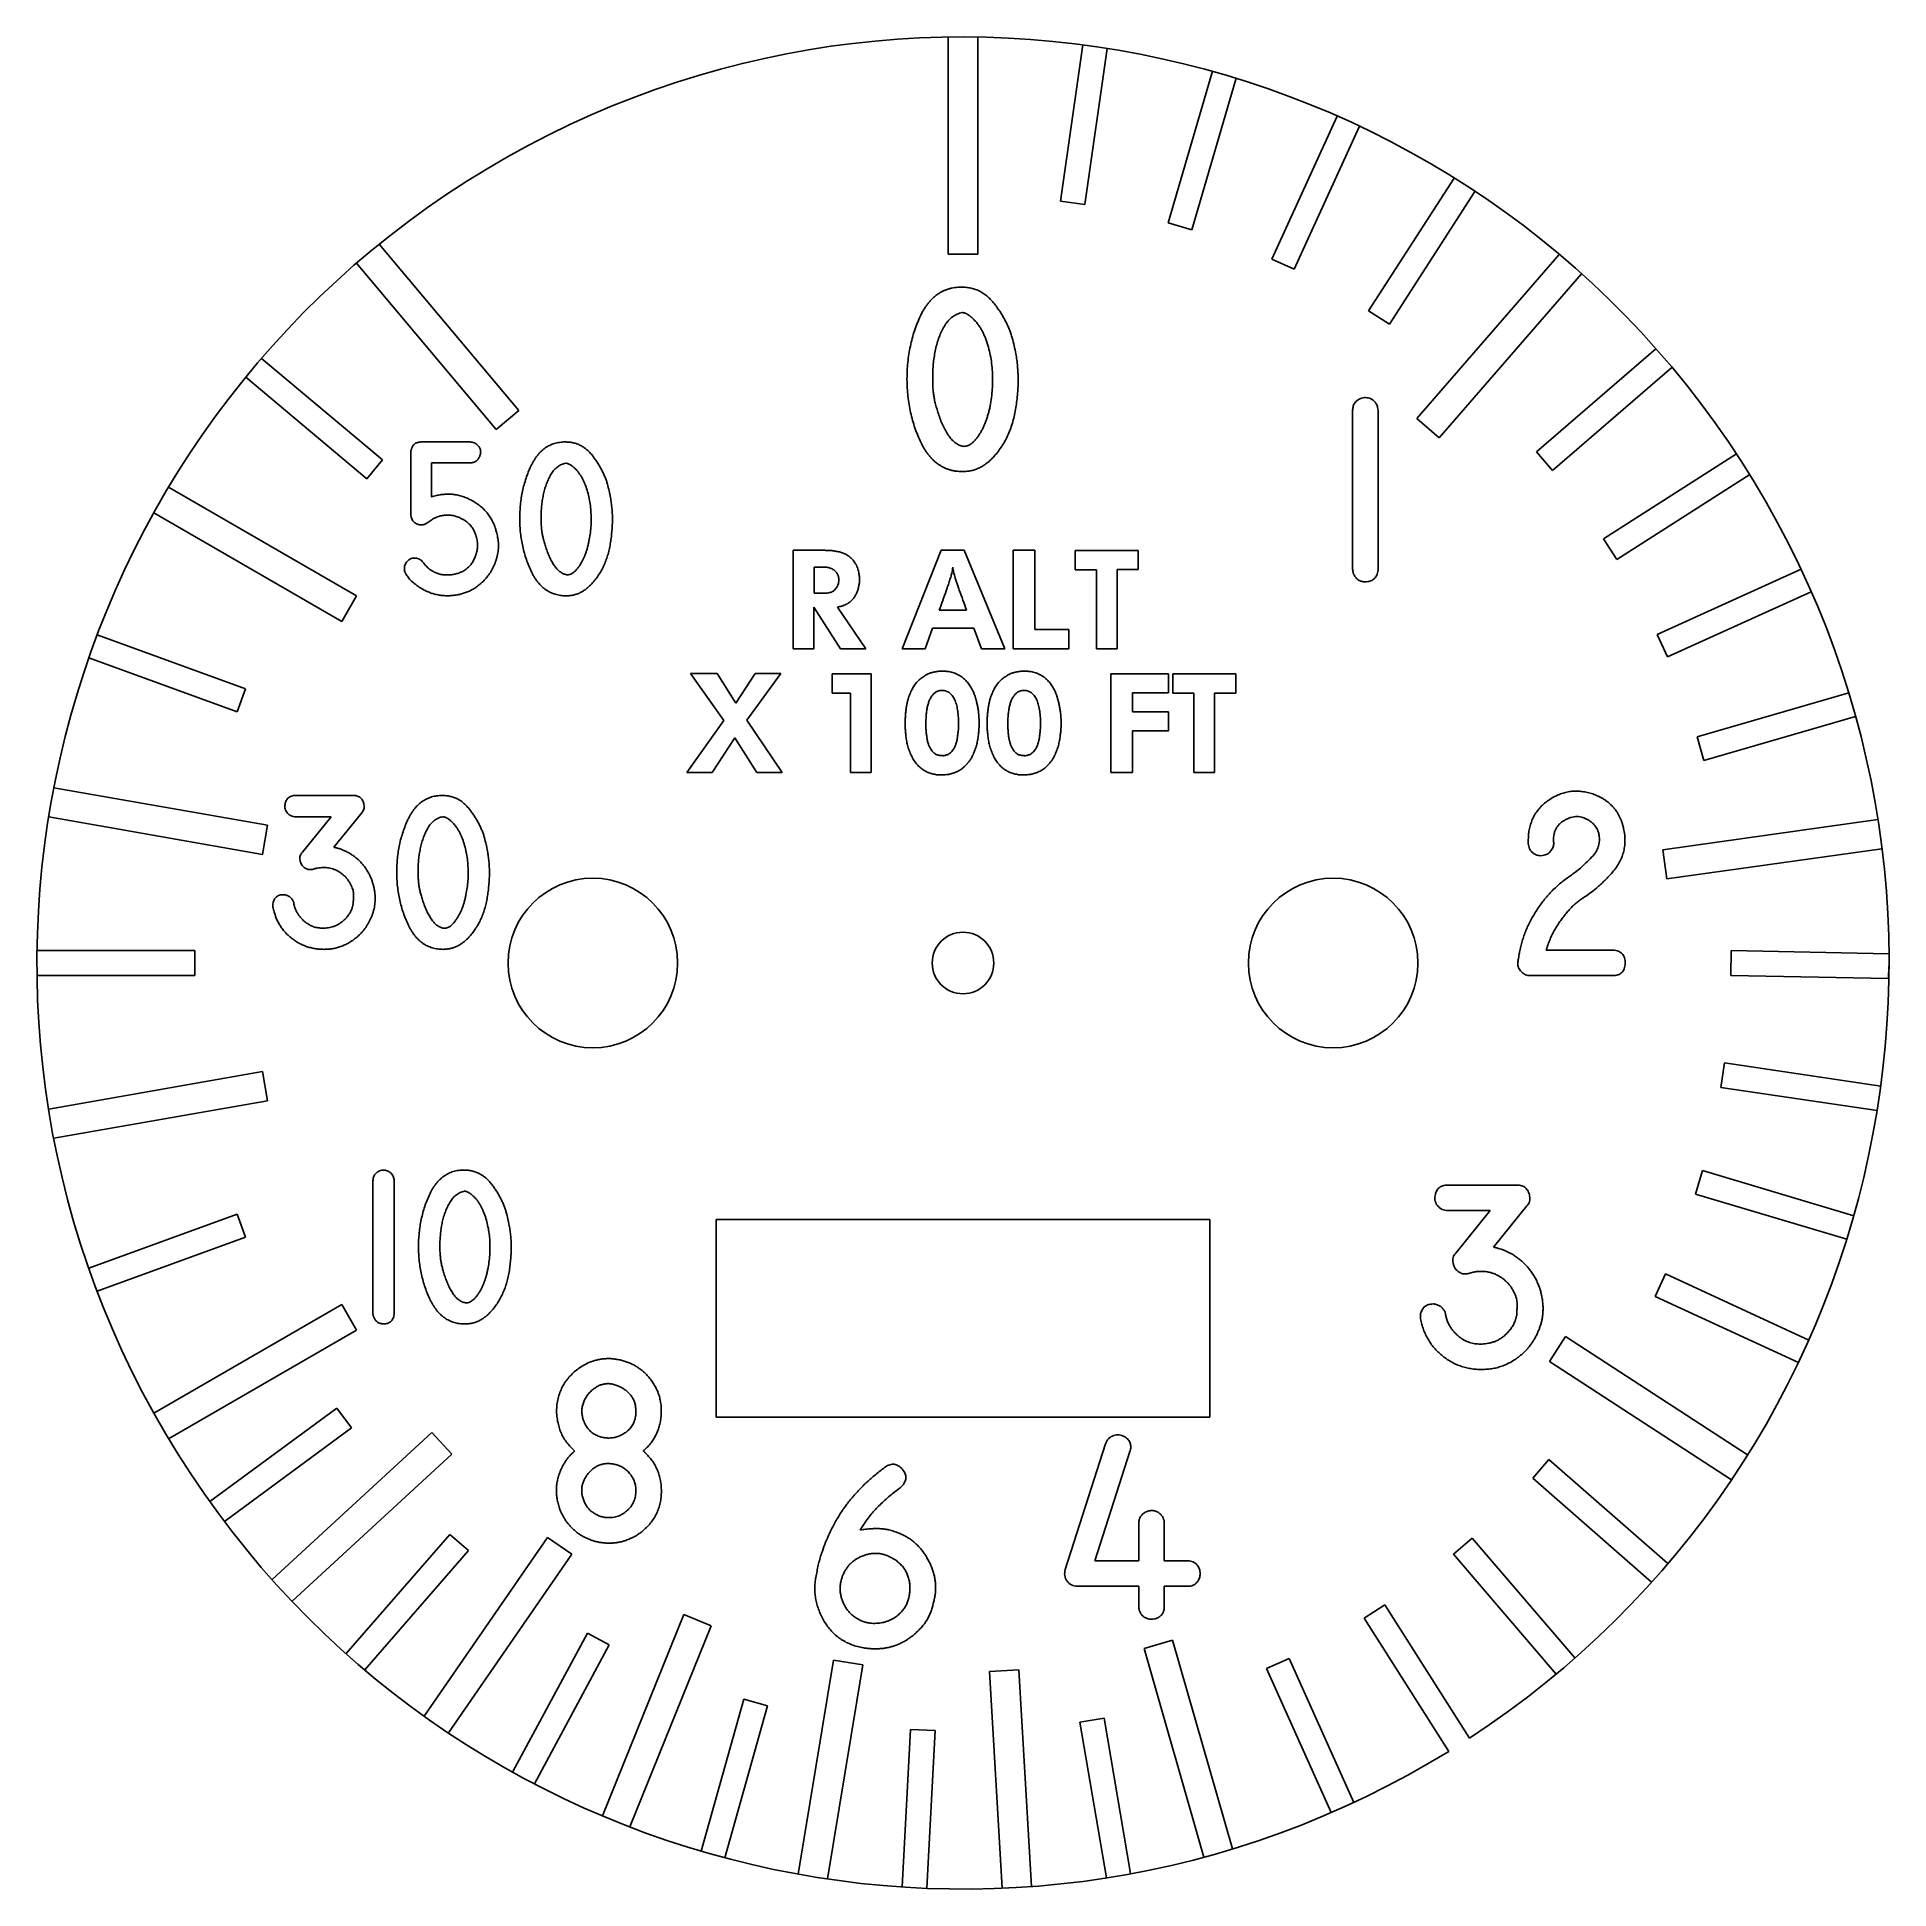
# Model space of a CAD drawing. Header units: inches. Extents: x -0.94 to 0.94, y -0.94 to 0.94.
import ezdxf

# ---------------------------------------------------------------- set-up
doc = ezdxf.new("R2010")
doc.units = ezdxf.units.IN
doc.header["$MEASUREMENT"] = 0

msp = doc.modelspace()

# ---------------------------------------------------------------- linework, layer by layer
at = {"color": 7, "linetype": 'Continuous', "lineweight": 25}
for p, q in [((-0.015, 0.9379), (-0.015, 0.718)), ((0.015, 0.718), (0.015, 0.9379)), ((0.1214, 0.9301), (0.0986, 0.7718)), ((0.1233, 0.7683), (0.1461, 0.9265)), ((0.2528, 0.9033), (0.2077, 0.7499)), ((0.2317, 0.7428), (0.2768, 0.8962)), ((0.3791, 0.858), (0.3127, 0.7131)), ((0.3355, 0.7027), (0.4018, 0.8476)), ((0.4976, 0.7952), (0.4109, 0.6607)), ((0.0986, 0.7718), (0.1233, 0.7683)), ((0.432, 0.6472), (0.5186, 0.7816)), ((0.2077, 0.7499), (0.2317, 0.7428)), ((-0.45, 0.5597), (-0.5914, 0.7281)), ((-0.015, 0.718), (0.015, 0.718)), ((0.3127, 0.7131), (0.3355, 0.7027)), ((0.604, 0.7177), (0.4597, 0.5517)), ((-0.6143, 0.7088), (-0.473, 0.5404)), ((0.4824, 0.532), (0.6266, 0.698)), ((-0.0001, 0.6588), (-0.0008, 0.6588)), ((0.4109, 0.6607), (0.432, 0.6472)), ((0.7018, 0.6223), (0.5808, 0.5178)), ((-0.5879, 0.5097), (-0.7105, 0.6125)), ((0.5971, 0.4989), (0.7182, 0.6034)), ((-0.7265, 0.5933), (-0.604, 0.4905)), ((-0.473, 0.5404), (-0.45, 0.5597)), ((0.3946, 0.399), (0.3946, 0.5599)), ((0.4205, 0.5599), (0.4205, 0.399)), ((0.4597, 0.5517), (0.4824, 0.532)), ((-0.5488, 0.5278), (-0.4992, 0.5278)), ((-0.604, 0.4905), (-0.5879, 0.5097)), ((-0.5593, 0.4544), (-0.5593, 0.5173)), ((-0.5383, 0.5067), (-0.5383, 0.4722)), ((-0.4992, 0.5067), (-0.5383, 0.5067)), ((0.5808, 0.5178), (0.5971, 0.4989)), ((0.7834, 0.5159), (0.6487, 0.4297)), ((-0.4018, 0.5063), (-0.4024, 0.5063)), ((0.6622, 0.4086), (0.7969, 0.4948)), ((-0.6143, 0.372), (-0.8047, 0.4819)), ((-0.8197, 0.4559), (-0.6293, 0.346)), ((-0.1452, 0.4181), (-0.1719, 0.4181)), ((-0.1719, 0.4181), (-0.1719, 0.3181)), ((-0.0221, 0.4181), (-0.0616, 0.3181)), ((0.0011, 0.4181), (-0.0221, 0.4181)), ((0.0423, 0.3181), (0.0011, 0.4181)), ((0.0729, 0.4181), (0.0509, 0.4181)), ((0.0509, 0.4181), (0.0509, 0.3181)), ((0.0729, 0.3377), (0.0729, 0.4181)), ((0.1776, 0.4179), (0.1137, 0.4179)), ((0.1137, 0.4179), (0.1137, 0.3983)), ((0.1776, 0.3985), (0.1776, 0.4179)), ((0.6487, 0.4297), (0.6622, 0.4086)), ((-0.1508, 0.3745), (-0.1508, 0.4011)), ((-0.1508, 0.4011), (-0.1433, 0.4011)), ((0.1137, 0.3983), (0.1352, 0.3983)), ((0.1352, 0.3983), (0.1352, 0.3181)), ((0.1561, 0.3181), (0.1561, 0.3985)), ((0.1561, 0.3985), (0.1776, 0.3985)), ((0.849, 0.3988), (0.7033, 0.3328)), ((0.7137, 0.31), (0.8593, 0.3761)), ((-0.6293, 0.346), (-0.6143, 0.372)), ((-0.151, 0.3181), (-0.151, 0.3603)), ((-0.151, 0.3603), (-0.124, 0.3181)), ((-0.1429, 0.3745), (-0.1508, 0.3745)), ((-0.0985, 0.3181), (-0.1271, 0.3606)), ((0.0036, 0.3575), (-0.024, 0.3575)), ((-0.0382, 0.3181), (-0.0308, 0.3392)), ((-0.0308, 0.3392), (0.0109, 0.3392)), ((0.0109, 0.3392), (0.0187, 0.3181)), ((0.1072, 0.3377), (0.0729, 0.3377)), ((0.1072, 0.3181), (0.1072, 0.3377)), ((-0.7268, 0.2778), (-0.8771, 0.3325)), ((0.7033, 0.3328), (0.7137, 0.31)), ((-0.8856, 0.309), (-0.7354, 0.2543)), ((-0.1719, 0.3181), (-0.151, 0.3181)), ((-0.124, 0.3181), (-0.0985, 0.3181)), ((-0.0616, 0.3181), (-0.0382, 0.3181)), ((0.0187, 0.3181), (0.0423, 0.3181)), ((0.0509, 0.3181), (0.1072, 0.3181)), ((0.1352, 0.3181), (0.1561, 0.3181)), ((-0.2491, 0.2931), (-0.2759, 0.2931)), ((-0.2759, 0.2931), (-0.2422, 0.2455)), ((-0.2302, 0.2633), (-0.2491, 0.2931)), ((-0.2106, 0.2931), (-0.2302, 0.2633)), ((-0.219, 0.246), (-0.1847, 0.2931)), ((-0.1847, 0.2931), (-0.2106, 0.2931)), ((-0.093, 0.293), (-0.1326, 0.293)), ((-0.1326, 0.293), (-0.1326, 0.2735)), ((-0.093, 0.1931), (-0.093, 0.293)), ((-0.021, 0.2957), (-0.021, 0.2957)), ((0.062, 0.2957), (0.062, 0.2957)), ((0.2081, 0.2928), (0.1498, 0.2928)), ((0.1498, 0.2928), (0.1498, 0.1931)), ((0.2081, 0.2736), (0.2081, 0.2928)), ((0.2764, 0.2929), (0.2125, 0.2929)), ((0.2125, 0.2929), (0.2125, 0.2733)), ((0.2764, 0.2735), (0.2764, 0.2929)), ((-0.7354, 0.2543), (-0.7268, 0.2778)), ((-0.1326, 0.2735), (-0.1139, 0.2735)), ((-0.1139, 0.2735), (-0.1139, 0.1931)), ((-0.0212, 0.2761), (-0.0212, 0.2761)), ((0.0619, 0.2761), (0.0619, 0.2761)), ((0.1717, 0.2546), (0.1717, 0.2736)), ((0.1717, 0.2736), (0.2081, 0.2736)), ((0.2125, 0.2733), (0.234, 0.2733)), ((0.234, 0.2733), (0.234, 0.1931)), ((0.2549, 0.1931), (0.2549, 0.2735)), ((0.2549, 0.2735), (0.2764, 0.2735)), ((0.8972, 0.2737), (0.7436, 0.2291)), ((-0.2422, 0.2455), (-0.2796, 0.1931)), ((-0.1832, 0.1931), (-0.219, 0.246)), ((0.2081, 0.2546), (0.1717, 0.2546)), ((0.2081, 0.2353), (0.2081, 0.2546)), ((0.7506, 0.2051), (0.9042, 0.2497)), ((-0.254, 0.1931), (-0.2313, 0.2282)), ((-0.2313, 0.2282), (-0.2089, 0.1931)), ((0.1717, 0.1931), (0.1717, 0.2353)), ((0.1717, 0.2353), (0.2081, 0.2353)), ((0.7436, 0.2291), (0.7506, 0.2051)), ((-0.2796, 0.1931), (-0.254, 0.1931)), ((-0.2089, 0.1931), (-0.1832, 0.1931)), ((-0.1139, 0.1931), (-0.093, 0.1931)), ((0.1498, 0.1931), (0.1717, 0.1931)), ((0.234, 0.1931), (0.2549, 0.1931)), ((-0.7045, 0.1395), (-0.921, 0.1776)), ((-0.6762, 0.1697), (-0.6175, 0.1697)), ((-0.6091, 0.1522), (-0.6374, 0.1173)), ((-0.9262, 0.1481), (-0.7097, 0.1099)), ((-0.7097, 0.1099), (-0.7045, 0.1395)), ((-0.6401, 0.1481), (-0.6761, 0.1481)), ((-0.6692, 0.1122), (-0.6401, 0.1481)), ((-0.5264, 0.1481), (-0.527, 0.1481)), ((0.9267, 0.1454), (0.7089, 0.1148)), ((0.7089, 0.1148), (0.7131, 0.0851)), ((0.7131, 0.0851), (0.9308, 0.1157)), ((-0.778, 0.0125), (-0.9379, 0.0125)), ((-0.778, -0.0125), (-0.778, 0.0125)), ((0.5908, 0.0131), (0.6585, 0.0131)), ((0.7783, 0.0125), (0.7777, -0.0125)), ((0.938, 0.0092), (0.7783, 0.0125)), ((-0.9379, -0.0125), (-0.778, -0.0125)), ((0.658, -0.0128), (0.5749, -0.0128)), ((0.7777, -0.0125), (0.9377, -0.0158)), ((0.9377, -0.0158), (0.938, -0.0033)), ((-0.7097, -0.1099), (-0.9262, -0.1481)), ((-0.7045, -0.1395), (-0.7097, -0.1099)), ((0.7715, -0.1013), (0.7678, -0.126)), ((0.9297, -0.1246), (0.7715, -0.1013)), ((0.7678, -0.126), (0.926, -0.1494)), ((-0.921, -0.1776), (-0.7045, -0.1395)), ((-0.5978, -0.3548), (-0.5978, -0.2206)), ((-0.5762, -0.2206), (-0.5762, -0.3548)), ((0.4909, -0.225), (0.5612, -0.225)), ((0.7491, -0.2103), (0.742, -0.2342)), ((0.9024, -0.256), (0.7491, -0.2103)), ((-0.5043, -0.2313), (-0.5049, -0.2313)), ((0.742, -0.2342), (0.8953, -0.2799)), ((-0.7354, -0.2543), (-0.8856, -0.309)), ((-0.7268, -0.2778), (-0.7354, -0.2543)), ((0.25, -0.26), (-0.25, -0.26)), ((-0.25, -0.26), (-0.25, -0.46)), ((0.25, -0.46), (0.25, -0.26)), ((0.5341, -0.2508), (0.491, -0.2508)), ((0.4992, -0.2939), (0.5341, -0.2508)), ((0.5713, -0.2459), (0.5373, -0.2878)), ((-0.8771, -0.3325), (-0.7268, -0.2778)), ((0.7115, -0.315), (0.701, -0.3377)), ((0.8567, -0.3821), (0.7115, -0.315)), ((-0.6293, -0.346), (-0.8197, -0.4559)), ((-0.6143, -0.372), (-0.6293, -0.346)), ((0.701, -0.3377), (0.8462, -0.4048)), ((-0.8047, -0.4819), (-0.6143, -0.372)), ((0.6103, -0.3785), (0.594, -0.4036)), ((0.7947, -0.4982), (0.6103, -0.3785)), ((0.594, -0.4036), (0.7784, -0.5234)), ((-0.6342, -0.4509), (-0.763, -0.5456)), ((-0.6193, -0.471), (-0.6342, -0.4509)), ((-0.25, -0.46), (0.25, -0.46)), ((-0.7482, -0.5658), (-0.6193, -0.471)), ((-0.5381, -0.4756), (-0.6998, -0.6246)), ((-0.5178, -0.4976), (-0.5381, -0.4756)), ((0.1036, -0.6145), (0.1445, -0.487)), ((-0.6795, -0.6466), (-0.5178, -0.4976)), ((0.1691, -0.4949), (0.1335, -0.6056)), ((0.5936, -0.5031), (0.5771, -0.5219)), ((0.7139, -0.6084), (0.5936, -0.5031)), ((-0.0795, -0.5111), (-0.0786, -0.5105)), ((0.5771, -0.5219), (0.6975, -0.6272)), ((-0.5199, -0.5789), (-0.6248, -0.6996)), ((-0.501, -0.5953), (-0.5199, -0.5789)), ((-0.1036, -0.5735), (-0.1042, -0.5744)), ((-0.1042, -0.5744), (-0.1035, -0.5742)), ((-0.1032, -0.5726), (-0.1036, -0.5735)), ((-0.1035, -0.5742), (-0.1029, -0.5741)), ((0.1781, -0.6056), (0.1781, -0.5677)), ((0.2039, -0.5677), (0.2039, -0.6056)), ((-0.6059, -0.716), (-0.501, -0.5953)), ((-0.4208, -0.582), (-0.5458, -0.7628)), ((-0.5212, -0.7799), (-0.3961, -0.599)), ((-0.3961, -0.599), (-0.4208, -0.582)), ((0.5158, -0.5826), (0.4968, -0.5988)), ((0.4968, -0.5988), (0.6009, -0.7203)), ((0.6199, -0.704), (0.5158, -0.5826)), ((0.1335, -0.6056), (0.1781, -0.6056)), ((0.2039, -0.6056), (0.2275, -0.6056)), ((-0.1493, -0.6235), (-0.1491, -0.6224)), ((0.1781, -0.6314), (0.1158, -0.6314)), ((0.2039, -0.6314), (0.2039, -0.652)), ((0.2275, -0.6314), (0.2039, -0.6314)), ((0.4274, -0.6502), (0.4063, -0.6636)), ((0.5131, -0.7852), (0.4274, -0.6502)), ((-0.2829, -0.6601), (-0.3652, -0.864)), ((-0.3374, -0.8752), (-0.2551, -0.6713)), ((-0.2551, -0.6713), (-0.2829, -0.6601)), ((0.4063, -0.6636), (0.492, -0.7986)), ((-0.3803, -0.6789), (-0.4562, -0.8196)), ((-0.4342, -0.8315), (-0.3583, -0.6907)), ((-0.3583, -0.6907), (-0.3803, -0.6789)), ((0.2123, -0.6861), (0.1835, -0.6943)), ((0.2729, -0.8974), (0.2123, -0.6861)), ((-0.1312, -0.7061), (-0.1669, -0.923)), ((-0.1372, -0.9279), (-0.1016, -0.7109)), ((-0.1016, -0.7109), (-0.1312, -0.7061)), ((0.1835, -0.6943), (0.2441, -0.9057)), ((0.3303, -0.7045), (0.3075, -0.7148)), ((0.3959, -0.8504), (0.3303, -0.7045)), ((0.0567, -0.7159), (0.0268, -0.7177)), ((0.0268, -0.7177), (0.0396, -0.9372)), ((0.0695, -0.9354), (0.0567, -0.7159)), ((0.3075, -0.7148), (0.3731, -0.8606)), ((-0.2221, -0.7457), (-0.2653, -0.8997)), ((-0.198, -0.7525), (-0.2221, -0.7457)), ((-0.2412, -0.9065), (-0.198, -0.7525)), ((0.143, -0.7649), (0.1183, -0.7691)), ((0.1183, -0.7691), (0.1452, -0.9267)), ((0.1698, -0.9225), (0.143, -0.7649)), ((-0.0532, -0.7763), (-0.0615, -0.936)), ((-0.0282, -0.7776), (-0.0532, -0.7763)), ((-0.0366, -0.9373), (-0.0282, -0.7776))]:
    msp.add_line(p, q, dxfattribs=at)
for centre, radius in [((-0.375, 0), 0.0859), ((0.375, 0), 0.0859), ((0, 0), 0.0312)]:
    msp.add_circle(centre, radius, dxfattribs=at)
msp.add_arc((0, 0), 0.938, 303.1636, 301.6364, dxfattribs=at)
for points, knots in [([(-0.0004, 0.4978), (-0.0015, 0.4978), (-0.0038, 0.4979), (-0.0071, 0.4982), (-0.0104, 0.4988), (-0.0135, 0.4996), (-0.0165, 0.5006), (-0.0195, 0.5019), (-0.0222, 0.5034), (-0.0249, 0.5051), (-0.0275, 0.507), (-0.03, 0.5092), (-0.0324, 0.5116), (-0.0346, 0.5143), (-0.0368, 0.5171), (-0.0388, 0.5202), (-0.0407, 0.5235), (-0.0431, 0.5282), (-0.0459, 0.5344), (-0.0487, 0.542), (-0.0512, 0.5497), (-0.0532, 0.5577), (-0.0548, 0.5658), (-0.0558, 0.5741), (-0.0566, 0.5826), (-0.0568, 0.5912), (-0.0566, 0.5999), (-0.056, 0.6084), (-0.0549, 0.6167), (-0.0534, 0.6248), (-0.0515, 0.6327), (-0.0492, 0.6405), (-0.0464, 0.6481), (-0.0437, 0.6542), (-0.0414, 0.659), (-0.0395, 0.6623), (-0.0375, 0.6654), (-0.0354, 0.6682), (-0.0332, 0.6709), (-0.0308, 0.6733), (-0.0284, 0.6754), (-0.0258, 0.6774), (-0.0232, 0.6791), (-0.0204, 0.6806), (-0.0175, 0.6818), (-0.0145, 0.6829), (-0.0114, 0.6837), (-0.0082, 0.6842), (-0.0049, 0.6846), (-0.0026, 0.6846), (-0.0015, 0.6846)], [0, 0, 0, 0, 0.014257, 0.028246, 0.041804, 0.055248, 0.068376, 0.081592, 0.094693, 0.107859, 0.121323, 0.134918, 0.148882, 0.163292, 0.178035, 0.193346, 0.20924, 0.22575, 0.2593, 0.292998, 0.326639, 0.360655, 0.394939, 0.429802, 0.465042, 0.501073, 0.537098, 0.572424, 0.607147, 0.641369, 0.675304, 0.708953, 0.742428, 0.775843, 0.792301, 0.808083, 0.823272, 0.838038, 0.852289, 0.866095, 0.87969, 0.892976, 0.906047, 0.91905, 0.932163, 0.94522, 0.958419, 0.971977, 0.985743, 1, 1, 1, 1]), ([(-0.0015, 0.6846), (0.0002, 0.6846), (0.0035, 0.6845), (0.0082, 0.6837), (0.0128, 0.6824), (0.0171, 0.6805), (0.0212, 0.6781), (0.025, 0.6751), (0.0286, 0.6716), (0.0319, 0.6677), (0.035, 0.6635), (0.0379, 0.6592), (0.0405, 0.6549), (0.0429, 0.6506), (0.045, 0.6463), (0.0469, 0.642), (0.0485, 0.6376), (0.0494, 0.6347), (0.0499, 0.6332)], [0, 0, 0, 0, 0.064199, 0.126009, 0.186317, 0.246378, 0.30664, 0.368185, 0.432149, 0.498789, 0.566226, 0.632349, 0.696594, 0.759399, 0.821231, 0.88161, 0.941148, 1, 1, 1, 1]), ([(-0.0008, 0.6588), (-0.0017, 0.6586), (-0.0035, 0.6582), (-0.006, 0.6573), (-0.0084, 0.6561), (-0.0106, 0.6547), (-0.0127, 0.653), (-0.0146, 0.651), (-0.0165, 0.6489), (-0.0187, 0.6456), (-0.0211, 0.6411), (-0.0237, 0.6355), (-0.0258, 0.6295), (-0.0275, 0.6231), (-0.0288, 0.6166), (-0.0298, 0.6101), (-0.0304, 0.6034), (-0.0307, 0.5969), (-0.0307, 0.5907), (-0.0306, 0.5849), (-0.0303, 0.5798), (-0.0299, 0.5767), (-0.0297, 0.5752)], [0, 0, 0, 0, 0.028683, 0.056765, 0.084415, 0.111952, 0.139988, 0.168865, 0.198459, 0.229294, 0.292897, 0.35763, 0.424457, 0.493531, 0.563555, 0.633264, 0.702797, 0.772632, 0.839279, 0.899136, 0.952863, 1, 1, 1, 1]), ([(0.0063, 0.656), (0.0057, 0.6564), (0.0047, 0.6571), (0.003, 0.6579), (0.0015, 0.6585), (0.0004, 0.6587), (-0.0001, 0.6588)], [0, 0, 0, 0, 0.283314, 0.5374673, 0.779253, 1, 1, 1, 1]), ([(0.0172, 0.5364), (0.0178, 0.5374), (0.0189, 0.5393), (0.0205, 0.5423), (0.0219, 0.5455), (0.0232, 0.5489), (0.0244, 0.5525), (0.0256, 0.5562), (0.0266, 0.5601), (0.0278, 0.5656), (0.0289, 0.5727), (0.0298, 0.5813), (0.0301, 0.59), (0.0299, 0.5987), (0.0291, 0.6073), (0.0278, 0.6158), (0.0258, 0.624), (0.0237, 0.6306), (0.0216, 0.6357), (0.02, 0.6392), (0.0181, 0.6426), (0.0161, 0.6457), (0.0139, 0.6487), (0.0115, 0.6513), (0.009, 0.6538), (0.0072, 0.6553), (0.0063, 0.656)], [0, 0, 0, 0, 0.0256, 0.052002, 0.079464, 0.107768, 0.137168, 0.167779, 0.199326, 0.232322, 0.299419, 0.366608, 0.434107, 0.502431, 0.570378, 0.637024, 0.702728, 0.767662, 0.799449, 0.830193, 0.860108, 0.888937, 0.917397, 0.94532, 0.972603, 1, 1, 1, 1]), ([(0.0499, 0.6332), (0.0505, 0.6306), (0.0519, 0.6253), (0.053, 0.6199), (0.0535, 0.6171)], [0, 0, 0, 0, 0.4908001, 1, 1, 1, 1]), ([(0.0535, 0.6171), (0.0539, 0.6151), (0.0546, 0.6108), (0.0553, 0.6044), (0.0557, 0.5977), (0.0559, 0.591), (0.0558, 0.5841), (0.0553, 0.5771), (0.0546, 0.5699), (0.0536, 0.5626), (0.0523, 0.5554), (0.0506, 0.5484), (0.0484, 0.5418), (0.0459, 0.5355), (0.043, 0.5295), (0.0396, 0.5238), (0.0359, 0.5184), (0.0331, 0.5151), (0.0317, 0.5134)], [0, 0, 0, 0, 0.058341, 0.117779, 0.178207, 0.240006, 0.303034, 0.367408, 0.433481, 0.501318, 0.56869, 0.63414, 0.697755, 0.759845, 0.820854, 0.880996, 0.940639, 1, 1, 1, 1]), ([(-0.0297, 0.5752), (-0.0295, 0.5738), (-0.029, 0.5708), (-0.0278, 0.566), (-0.0263, 0.5607), (-0.0245, 0.5549), (-0.0224, 0.5491), (-0.0199, 0.5435), (-0.0172, 0.5384), (-0.0147, 0.5345), (-0.0126, 0.5316), (-0.0109, 0.5298), (-0.0092, 0.5281), (-0.0075, 0.5267), (-0.0056, 0.5255), (-0.0038, 0.5246), (-0.0018, 0.5239), (0.0001, 0.5234), (0.0022, 0.5233), (0.0043, 0.5238), (0.0064, 0.5247), (0.0085, 0.5261), (0.0107, 0.528), (0.0129, 0.5304), (0.0151, 0.5332), (0.0165, 0.5353), (0.0172, 0.5364)], [0, 0, 0, 0, 0.049927, 0.107654, 0.17256, 0.245423, 0.319818, 0.390992, 0.458565, 0.523792, 0.554827, 0.584053, 0.611661, 0.638076, 0.663339, 0.687749, 0.711635, 0.73542, 0.759239, 0.783822, 0.810282, 0.839855, 0.87338, 0.910886, 0.952913, 1, 1, 1, 1]), ([(0.3946, 0.5599), (0.3947, 0.5606), (0.3949, 0.562), (0.3953, 0.5641), (0.3959, 0.5661), (0.3968, 0.5672), (0.3973, 0.5678)], [0, 0, 0, 0, 0.253787, 0.493417, 0.736986, 1, 1, 1, 1]), ([(0.3973, 0.5678), (0.3979, 0.5685), (0.3991, 0.5699), (0.4014, 0.5714), (0.4039, 0.5724), (0.4067, 0.5728), (0.4094, 0.5728), (0.4121, 0.5721), (0.4145, 0.5709), (0.4159, 0.5697), (0.4166, 0.569)], [0, 0, 0, 0, 0.127858, 0.249446, 0.371787, 0.498622, 0.626228, 0.74877, 0.87061, 1, 1, 1, 1]), ([(0.4166, 0.569), (0.4172, 0.5683), (0.4184, 0.5671), (0.4195, 0.5649), (0.4201, 0.5625), (0.4204, 0.5608), (0.4205, 0.5599)], [0, 0, 0, 0, 0.276048, 0.502488, 0.72874, 1, 1, 1, 1]), ([(-0.5588, 0.5207), (-0.5586, 0.5212), (-0.5582, 0.5223), (-0.5574, 0.5238), (-0.5563, 0.525), (-0.5552, 0.5261), (-0.5538, 0.5268), (-0.5523, 0.5274), (-0.5506, 0.5277), (-0.5495, 0.5278), (-0.5488, 0.5278)], [0, 0, 0, 0, 0.135934, 0.263259, 0.381839, 0.498907, 0.61483, 0.734977, 0.861846, 1, 1, 1, 1]), ([(-0.4992, 0.5278), (-0.4985, 0.5278), (-0.4971, 0.5277), (-0.4951, 0.5271), (-0.4933, 0.526), (-0.4922, 0.5251), (-0.4917, 0.5246)], [0, 0, 0, 0, 0.250787, 0.494509, 0.740877, 1, 1, 1, 1]), ([(-0.402, 0.372), (-0.403, 0.372), (-0.4049, 0.372), (-0.4077, 0.3723), (-0.4104, 0.3728), (-0.413, 0.3735), (-0.4155, 0.3743), (-0.4179, 0.3754), (-0.4203, 0.3766), (-0.4225, 0.378), (-0.4247, 0.3796), (-0.4267, 0.3815), (-0.4287, 0.3834), (-0.4306, 0.3857), (-0.4324, 0.388), (-0.4341, 0.3906), (-0.4357, 0.3934), (-0.4377, 0.3973), (-0.44, 0.4024), (-0.4424, 0.4088), (-0.4444, 0.4153), (-0.4461, 0.4219), (-0.4474, 0.4287), (-0.4483, 0.4356), (-0.4489, 0.4427), (-0.4491, 0.4499), (-0.4489, 0.4571), (-0.4484, 0.4642), (-0.4475, 0.4711), (-0.4463, 0.4779), (-0.4447, 0.4845), (-0.4427, 0.491), (-0.4404, 0.4973), (-0.4382, 0.5024), (-0.4362, 0.5064), (-0.4346, 0.5091), (-0.433, 0.5117), (-0.4312, 0.5141), (-0.4294, 0.5163), (-0.4274, 0.5183), (-0.4254, 0.5201), (-0.4233, 0.5217), (-0.421, 0.5232), (-0.4187, 0.5244), (-0.4163, 0.5255), (-0.4138, 0.5263), (-0.4112, 0.527), (-0.4086, 0.5274), (-0.4058, 0.5278), (-0.4039, 0.5278), (-0.403, 0.5278)], [0, 0, 0, 0, 0.014257, 0.028246, 0.041804, 0.055248, 0.068376, 0.081592, 0.094693, 0.107859, 0.121323, 0.134918, 0.148882, 0.163292, 0.178035, 0.193346, 0.20924, 0.22575, 0.2593, 0.292998, 0.326639, 0.360655, 0.394939, 0.429802, 0.465042, 0.501073, 0.537098, 0.572424, 0.607147, 0.641369, 0.675304, 0.708953, 0.742428, 0.775843, 0.792301, 0.808083, 0.823272, 0.838038, 0.852289, 0.866095, 0.87969, 0.892976, 0.906047, 0.91905, 0.932163, 0.94522, 0.958419, 0.971977, 0.985743, 1, 1, 1, 1]), ([(-0.403, 0.5278), (-0.4016, 0.5278), (-0.3988, 0.5277), (-0.3948, 0.527), (-0.391, 0.5259), (-0.3874, 0.5243), (-0.384, 0.5223), (-0.3808, 0.5199), (-0.3778, 0.517), (-0.3751, 0.5137), (-0.3725, 0.5101), (-0.3701, 0.5066), (-0.3679, 0.503), (-0.366, 0.4994), (-0.3642, 0.4958), (-0.3626, 0.4922), (-0.3612, 0.4886), (-0.3605, 0.4861), (-0.3601, 0.4849)], [0, 0, 0, 0, 0.064199, 0.126009, 0.186317, 0.246378, 0.30664, 0.368185, 0.432149, 0.498789, 0.566226, 0.632349, 0.696594, 0.759399, 0.821231, 0.88161, 0.941148, 1, 1, 1, 1]), ([(-0.5593, 0.5173), (-0.5593, 0.5176), (-0.5593, 0.5182), (-0.5591, 0.5192), (-0.5589, 0.52), (-0.5588, 0.5205), (-0.5588, 0.5207)], [0, 0, 0, 0, 0.265695, 0.573897, 0.844095, 1, 1, 1, 1]), ([(-0.4917, 0.5246), (-0.4913, 0.5242), (-0.4906, 0.5234), (-0.4897, 0.5221), (-0.4891, 0.5207), (-0.4887, 0.5193), (-0.4885, 0.5178), (-0.4887, 0.5163), (-0.489, 0.5147), (-0.4896, 0.5132), (-0.4903, 0.5117), (-0.4912, 0.5103), (-0.4922, 0.5092), (-0.4934, 0.5083), (-0.4946, 0.5076), (-0.4961, 0.5071), (-0.4976, 0.5068), (-0.4987, 0.5067), (-0.4992, 0.5067)], [0, 0, 0, 0, 0.0676741, 0.1307362, 0.1905745, 0.2490425, 0.3075953, 0.3686988, 0.4320291, 0.5004871, 0.568818, 0.6331397, 0.6936447, 0.7518788, 0.8105375, 0.8703689, 0.9335095, 1, 1, 1, 1]), ([(0.0317, 0.5134), (0.0306, 0.5122), (0.0283, 0.5098), (0.0246, 0.5066), (0.0208, 0.5039), (0.0168, 0.5016), (0.0127, 0.4999), (0.0085, 0.4987), (0.0041, 0.498), (0.0011, 0.4979), (-0.0004, 0.4978)], [0, 0, 0, 0, 0.1380275, 0.2696641, 0.3965015, 0.5183708, 0.6391016, 0.7582342, 0.8780181, 1, 1, 1, 1]), ([(-0.4024, 0.5063), (-0.4032, 0.5061), (-0.4046, 0.5058), (-0.4067, 0.505), (-0.4087, 0.504), (-0.4106, 0.5028), (-0.4123, 0.5014), (-0.4139, 0.4998), (-0.4155, 0.498), (-0.4173, 0.4952), (-0.4193, 0.4915), (-0.4215, 0.4868), (-0.4232, 0.4818), (-0.4247, 0.4765), (-0.4257, 0.4711), (-0.4266, 0.4656), (-0.4271, 0.4601), (-0.4274, 0.4546), (-0.4274, 0.4494), (-0.4273, 0.4446), (-0.427, 0.4404), (-0.4266, 0.4377), (-0.4265, 0.4365)], [0, 0, 0, 0, 0.028683, 0.056765, 0.084415, 0.111952, 0.139988, 0.168865, 0.198459, 0.229294, 0.292897, 0.35763, 0.424457, 0.493531, 0.563555, 0.633264, 0.702797, 0.772632, 0.839279, 0.899136, 0.952863, 1, 1, 1, 1]), ([(-0.3965, 0.5039), (-0.397, 0.5042), (-0.3978, 0.5048), (-0.3992, 0.5055), (-0.4005, 0.506), (-0.4014, 0.5062), (-0.4018, 0.5063)], [0, 0, 0, 0, 0.283314, 0.537467, 0.779253, 1, 1, 1, 1]), ([(-0.3874, 0.4042), (-0.3869, 0.4049), (-0.386, 0.4065), (-0.3846, 0.409), (-0.3835, 0.4117), (-0.3823, 0.4146), (-0.3813, 0.4175), (-0.3804, 0.4207), (-0.3796, 0.424), (-0.3786, 0.4285), (-0.3776, 0.4344), (-0.3768, 0.4416), (-0.3766, 0.4488), (-0.3768, 0.4561), (-0.3774, 0.4633), (-0.3786, 0.4704), (-0.3802, 0.4772), (-0.382, 0.4827), (-0.3837, 0.4869), (-0.3851, 0.4899), (-0.3866, 0.4927), (-0.3883, 0.4953), (-0.3901, 0.4978), (-0.3921, 0.5), (-0.3942, 0.5021), (-0.3957, 0.5033), (-0.3965, 0.5039)], [0, 0, 0, 0, 0.0256, 0.052002, 0.079464, 0.107768, 0.137168, 0.167779, 0.199326, 0.232322, 0.299419, 0.366608, 0.434107, 0.502431, 0.570378, 0.637024, 0.702728, 0.767662, 0.799449, 0.830193, 0.860108, 0.888937, 0.917397, 0.94532, 0.972603, 1, 1, 1, 1]), ([(-0.5383, 0.4722), (-0.5382, 0.4722), (-0.5379, 0.4723), (-0.5375, 0.4725), (-0.5372, 0.4726)], [0, 0, 0, 0, 0.252986, 1, 1, 1, 1]), ([(-0.5372, 0.4726), (-0.5355, 0.473), (-0.5323, 0.4739), (-0.5273, 0.4747), (-0.5224, 0.475), (-0.5176, 0.4749), (-0.5127, 0.4742), (-0.508, 0.473), (-0.5032, 0.4713), (-0.4986, 0.4692), (-0.4941, 0.4666), (-0.49, 0.4637), (-0.4863, 0.4605), (-0.4829, 0.457), (-0.4799, 0.4531), (-0.4773, 0.4489), (-0.4751, 0.4444), (-0.4739, 0.4412), (-0.4734, 0.4396)], [0, 0, 0, 0, 0.06435, 0.126914, 0.188468, 0.249388, 0.310295, 0.371828, 0.434607, 0.499473, 0.564165, 0.627168, 0.688808, 0.749891, 0.810885, 0.872564, 0.935374, 1, 1, 1, 1]), ([(-0.3571, 0.4715), (-0.3568, 0.4698), (-0.3562, 0.4662), (-0.3556, 0.4608), (-0.3552, 0.4553), (-0.3551, 0.4497), (-0.3552, 0.4439), (-0.3556, 0.4381), (-0.3562, 0.4321), (-0.357, 0.426), (-0.3581, 0.42), (-0.3595, 0.4142), (-0.3613, 0.4086), (-0.3634, 0.4034), (-0.3659, 0.3984), (-0.3687, 0.3936), (-0.3718, 0.3891), (-0.3741, 0.3864), (-0.3753, 0.385)], [0, 0, 0, 0, 0.058341, 0.117779, 0.178207, 0.240006, 0.303034, 0.367408, 0.433481, 0.501318, 0.56869, 0.63414, 0.697755, 0.759845, 0.820854, 0.880996, 0.940639, 1, 1, 1, 1]), ([(-0.3601, 0.4849), (-0.3596, 0.4827), (-0.3584, 0.4783), (-0.3575, 0.4738), (-0.3571, 0.4715)], [0, 0, 0, 0, 0.4908, 1, 1, 1, 1]), ([(-0.547, 0.444), (-0.5478, 0.4439), (-0.5493, 0.4437), (-0.5516, 0.444), (-0.5537, 0.4449), (-0.5557, 0.4462), (-0.5573, 0.4479), (-0.5585, 0.4498), (-0.5592, 0.452), (-0.5593, 0.4536), (-0.5593, 0.4544)], [0, 0, 0, 0, 0.129002, 0.250357, 0.371916, 0.499765, 0.627214, 0.749365, 0.870701, 1, 1, 1, 1]), ([(-0.522, 0.4538), (-0.5234, 0.4537), (-0.5263, 0.4536), (-0.5305, 0.4527), (-0.5345, 0.4512), (-0.537, 0.4498), (-0.5382, 0.449)], [0, 0, 0, 0, 0.252753, 0.49979, 0.7479, 1, 1, 1, 1]), ([(-0.5047, 0.4482), (-0.5061, 0.4491), (-0.5089, 0.4507), (-0.5133, 0.4525), (-0.5176, 0.4536), (-0.5205, 0.4537), (-0.522, 0.4538)], [0, 0, 0, 0, 0.273565, 0.527439, 0.768545, 1, 1, 1, 1]), ([(-0.5421, 0.4462), (-0.5425, 0.4459), (-0.5433, 0.4454), (-0.5445, 0.4447), (-0.5458, 0.4442), (-0.5466, 0.444), (-0.547, 0.444)], [0, 0, 0, 0, 0.274204, 0.528741, 0.769347, 1, 1, 1, 1]), ([(-0.5382, 0.449), (-0.5389, 0.4486), (-0.5402, 0.4477), (-0.5415, 0.4467), (-0.5421, 0.4462)], [0, 0, 0, 0, 0.50812, 1, 1, 1, 1]), ([(-0.4931, 0.4146), (-0.4929, 0.4154), (-0.4924, 0.4169), (-0.4921, 0.4191), (-0.4918, 0.4215), (-0.4918, 0.4238), (-0.4919, 0.4261), (-0.4923, 0.4285), (-0.4928, 0.4309), (-0.4935, 0.4333), (-0.4943, 0.4357), (-0.4953, 0.4379), (-0.4965, 0.44), (-0.4978, 0.442), (-0.4993, 0.4438), (-0.5009, 0.4454), (-0.5027, 0.4469), (-0.504, 0.4478), (-0.5047, 0.4482)], [0, 0, 0, 0, 0.060706, 0.121449, 0.182233, 0.243323, 0.305105, 0.367929, 0.432838, 0.499315, 0.565541, 0.629794, 0.692469, 0.753989, 0.815041, 0.876269, 0.937322, 1, 1, 1, 1]), ([(-0.4734, 0.4396), (-0.4732, 0.4389), (-0.4727, 0.4375), (-0.4721, 0.4353), (-0.4717, 0.4328), (-0.4713, 0.4311), (-0.4711, 0.4302)], [0, 0, 0, 0, 0.220302, 0.458565, 0.720156, 1, 1, 1, 1]), ([(-0.4265, 0.4365), (-0.4263, 0.4353), (-0.4259, 0.4328), (-0.4249, 0.4288), (-0.4237, 0.4244), (-0.4222, 0.4196), (-0.4204, 0.4147), (-0.4183, 0.4101), (-0.4161, 0.4058), (-0.414, 0.4025), (-0.4122, 0.4002), (-0.4108, 0.3986), (-0.4094, 0.3972), (-0.4079, 0.3961), (-0.4064, 0.3951), (-0.4049, 0.3943), (-0.4032, 0.3937), (-0.4016, 0.3933), (-0.3999, 0.3932), (-0.3981, 0.3936), (-0.3964, 0.3943), (-0.3946, 0.3955), (-0.3928, 0.3971), (-0.391, 0.3991), (-0.3891, 0.4015), (-0.388, 0.4032), (-0.3874, 0.4042)], [0, 0, 0, 0, 0.0499271, 0.1076545, 0.1725595, 0.245423, 0.3198175, 0.3909919, 0.4585649, 0.5237919, 0.5548272, 0.5840528, 0.6116607, 0.6380756, 0.6633389, 0.6877487, 0.7116351, 0.7354202, 0.7592391, 0.7838216, 0.8102822, 0.8398555, 0.8733802, 0.9108858, 0.9529128, 1, 1, 1, 1]), ([(-0.5469, 0.4058), (-0.5459, 0.4046), (-0.5441, 0.4023), (-0.5409, 0.3993), (-0.5375, 0.3969), (-0.5338, 0.395), (-0.5299, 0.3938), (-0.5258, 0.3931), (-0.5215, 0.393), (-0.5171, 0.3934), (-0.5127, 0.3943), (-0.5086, 0.3957), (-0.505, 0.3976), (-0.5017, 0.4001), (-0.4989, 0.403), (-0.4965, 0.4064), (-0.4945, 0.4103), (-0.4935, 0.4132), (-0.4931, 0.4146)], [0, 0, 0, 0, 0.067011, 0.130296, 0.190947, 0.250351, 0.30964, 0.370469, 0.433437, 0.499954, 0.566353, 0.629211, 0.689225, 0.748121, 0.807154, 0.867996, 0.931994, 1, 1, 1, 1]), ([(-0.4711, 0.4302), (-0.471, 0.4292), (-0.4707, 0.4272), (-0.4706, 0.4243), (-0.4705, 0.4213), (-0.4707, 0.4184), (-0.4712, 0.4154), (-0.4717, 0.4125), (-0.4726, 0.4095), (-0.4738, 0.4056), (-0.4758, 0.401), (-0.4787, 0.3957), (-0.4821, 0.3909), (-0.4848, 0.3881), (-0.4861, 0.3866)], [0, 0, 0, 0, 0.06238, 0.123886, 0.185748, 0.247756, 0.309731, 0.372799, 0.436375, 0.501484, 0.630334, 0.755045, 0.877956, 1, 1, 1, 1]), ([(-0.1371, 0.4179), (-0.1384, 0.418), (-0.1411, 0.4181), (-0.1438, 0.4181), (-0.1452, 0.4181)], [0, 0, 0, 0, 0.500116, 1, 1, 1, 1]), ([(-0.1095, 0.4055), (-0.1099, 0.4061), (-0.1107, 0.4072), (-0.112, 0.4088), (-0.1134, 0.4102), (-0.1149, 0.4115), (-0.1164, 0.4126), (-0.118, 0.4136), (-0.1197, 0.4145), (-0.1221, 0.4155), (-0.1252, 0.4164), (-0.129, 0.4172), (-0.133, 0.4178), (-0.1357, 0.4179), (-0.1371, 0.4179)], [0, 0, 0, 0, 0.066234, 0.1310018, 0.1941519, 0.2555967, 0.3162236, 0.3762694, 0.4363258, 0.4968509, 0.6191114, 0.7431301, 0.8694302, 1, 1, 1, 1]), ([(-0.5654, 0.3962), (-0.5656, 0.3969), (-0.566, 0.3984), (-0.5659, 0.4008), (-0.5654, 0.4031), (-0.5647, 0.4044), (-0.5644, 0.4051)], [0, 0, 0, 0, 0.256577, 0.501281, 0.745156, 1, 1, 1, 1]), ([(-0.564, 0.3936), (-0.5641, 0.3937), (-0.5644, 0.3941), (-0.5648, 0.3948), (-0.5652, 0.3955), (-0.5653, 0.396), (-0.5654, 0.3962)], [0, 0, 0, 0, 0.179989, 0.501748, 0.825757, 1, 1, 1, 1]), ([(-0.5644, 0.4051), (-0.564, 0.4057), (-0.5632, 0.4069), (-0.5621, 0.4078), (-0.5615, 0.4083)], [0, 0, 0, 0, 0.4818677, 1, 1, 1, 1]), ([(-0.5615, 0.4083), (-0.561, 0.4086), (-0.5598, 0.4094), (-0.5579, 0.41), (-0.5558, 0.4102), (-0.5537, 0.41), (-0.5516, 0.4095), (-0.5497, 0.4086), (-0.5481, 0.4073), (-0.5473, 0.4063), (-0.5469, 0.4058)], [0, 0, 0, 0, 0.1226892, 0.2438052, 0.3676707, 0.4995617, 0.6326108, 0.7568157, 0.8777462, 1, 1, 1, 1]), ([(-0.1433, 0.4011), (-0.142, 0.4011), (-0.1393, 0.401), (-0.136, 0.4005), (-0.1335, 0.3997), (-0.1318, 0.3988), (-0.1301, 0.3977), (-0.1292, 0.3967), (-0.1287, 0.3962)], [0, 0, 0, 0, 0.2519, 0.501438, 0.623509, 0.746299, 0.869907, 1, 1, 1, 1]), ([(-0.1287, 0.3962), (-0.1284, 0.3958), (-0.1278, 0.3951), (-0.1271, 0.3938), (-0.1265, 0.3927), (-0.1262, 0.3915), (-0.126, 0.3904), (-0.1259, 0.3894), (-0.1258, 0.3886), (-0.1258, 0.3881), (-0.1258, 0.3879)], [0, 0, 0, 0, 0.1684107, 0.3242254, 0.4696644, 0.6051316, 0.7285449, 0.8372756, 0.9267782, 1, 1, 1, 1]), ([(-0.1049, 0.3888), (-0.1049, 0.3892), (-0.1049, 0.3902), (-0.105, 0.3917), (-0.1052, 0.3936), (-0.1056, 0.3958), (-0.1061, 0.3981), (-0.1069, 0.4006), (-0.108, 0.4031), (-0.109, 0.4047), (-0.1095, 0.4055)], [0, 0, 0, 0, 0.072541, 0.161656, 0.270064, 0.395672, 0.534762, 0.680542, 0.834989, 1, 1, 1, 1]), ([(-0.017, 0.3771), (-0.0168, 0.3777), (-0.0163, 0.3791), (-0.0155, 0.3813), (-0.0148, 0.3836), (-0.014, 0.386), (-0.0132, 0.3884), (-0.0125, 0.3906), (-0.0118, 0.3928), (-0.0115, 0.3942), (-0.0113, 0.3948)], [0, 0, 0, 0, 0.1133612, 0.2351037, 0.3655427, 0.5040018, 0.6421134, 0.7701477, 0.8895243, 1, 1, 1, 1]), ([(-0.0113, 0.3948), (-0.0111, 0.3959), (-0.0107, 0.3979), (-0.0105, 0.3999), (-0.0103, 0.401)], [0, 0, 0, 0, 0.50323, 1, 1, 1, 1]), ([(-0.0103, 0.401), (-0.0101, 0.3994), (-0.0096, 0.3962), (-0.0088, 0.3927), (-0.008, 0.3903), (-0.0076, 0.389), (-0.0071, 0.3875), (-0.0066, 0.3858), (-0.0059, 0.384), (-0.0053, 0.3821), (-0.0045, 0.38), (-0.004, 0.3785), (-0.0038, 0.3778)], [0, 0, 0, 0, 0.199146, 0.396048, 0.448706, 0.506762, 0.572361, 0.644983, 0.723544, 0.809119, 0.901458, 1, 1, 1, 1]), ([(0.396, 0.3933), (0.3959, 0.3936), (0.3955, 0.3943), (0.3952, 0.3956), (0.3949, 0.3972), (0.3947, 0.3983), (0.3946, 0.399)], [0, 0, 0, 0, 0.163476, 0.384589, 0.663089, 1, 1, 1, 1]), ([(0.4202, 0.3965), (0.4201, 0.3956), (0.4197, 0.3941), (0.4187, 0.392), (0.4175, 0.3901), (0.416, 0.3887), (0.4143, 0.3875), (0.4122, 0.3867), (0.4099, 0.3862), (0.4083, 0.3862), (0.4075, 0.3861)], [0, 0, 0, 0, 0.139937, 0.266651, 0.385486, 0.49884, 0.613523, 0.733149, 0.860384, 1, 1, 1, 1]), ([(0.4205, 0.399), (0.4205, 0.3986), (0.4205, 0.3977), (0.4203, 0.3969), (0.4202, 0.3965)], [0, 0, 0, 0, 0.475995, 1, 1, 1, 1]), ([(-0.5495, 0.3799), (-0.5501, 0.3803), (-0.5514, 0.3811), (-0.5534, 0.3825), (-0.5554, 0.3842), (-0.5576, 0.3859), (-0.5597, 0.3878), (-0.5614, 0.3898), (-0.5629, 0.3916), (-0.5636, 0.393), (-0.564, 0.3936)], [0, 0, 0, 0, 0.107566, 0.227315, 0.358958, 0.503051, 0.645798, 0.776695, 0.893496, 1, 1, 1, 1]), ([(-0.4861, 0.3866), (-0.4872, 0.3856), (-0.4893, 0.3836), (-0.4927, 0.381), (-0.4962, 0.3787), (-0.5, 0.3768), (-0.5039, 0.3751), (-0.508, 0.3738), (-0.5122, 0.3729), (-0.5166, 0.3723), (-0.5211, 0.372), (-0.5254, 0.3721), (-0.5297, 0.3725), (-0.5339, 0.3733), (-0.538, 0.3744), (-0.5419, 0.3759), (-0.5458, 0.3777), (-0.5483, 0.3791), (-0.5495, 0.3799)], [0, 0, 0, 0, 0.063365, 0.125557, 0.186786, 0.248255, 0.309714, 0.37164, 0.435141, 0.500078, 0.565138, 0.628446, 0.690716, 0.752086, 0.813674, 0.874903, 0.936822, 1, 1, 1, 1]), ([(-0.3753, 0.385), (-0.3762, 0.3839), (-0.3781, 0.3819), (-0.3812, 0.3793), (-0.3844, 0.377), (-0.3877, 0.3751), (-0.3911, 0.3737), (-0.3947, 0.3727), (-0.3983, 0.3721), (-0.4008, 0.372), (-0.402, 0.372)], [0, 0, 0, 0, 0.138027, 0.269664, 0.396502, 0.518371, 0.639102, 0.758234, 0.878018, 1, 1, 1, 1]), ([(-0.1277, 0.3808), (-0.1281, 0.3801), (-0.129, 0.3789), (-0.1306, 0.3773), (-0.1323, 0.3762), (-0.1343, 0.3754), (-0.1364, 0.375), (-0.1385, 0.3746), (-0.1407, 0.3745), (-0.1421, 0.3745), (-0.1429, 0.3745)], [0, 0, 0, 0, 0.134257, 0.259456, 0.379739, 0.499327, 0.621236, 0.74409, 0.870479, 1, 1, 1, 1]), ([(-0.1258, 0.3879), (-0.1258, 0.3871), (-0.1259, 0.3856), (-0.1264, 0.3836), (-0.127, 0.382), (-0.1275, 0.3811), (-0.1277, 0.3808)], [0, 0, 0, 0, 0.328073, 0.602126, 0.824189, 1, 1, 1, 1]), ([(-0.1162, 0.3646), (-0.1152, 0.3653), (-0.1134, 0.3667), (-0.111, 0.3692), (-0.1091, 0.372), (-0.1075, 0.3752), (-0.1063, 0.3785), (-0.1055, 0.3818), (-0.1049, 0.3853), (-0.1049, 0.3876), (-0.1049, 0.3888)], [0, 0, 0, 0, 0.125464, 0.248668, 0.371191, 0.497135, 0.624212, 0.749494, 0.873905, 1, 1, 1, 1]), ([(-0.024, 0.3575), (-0.0228, 0.3607), (-0.0205, 0.3672), (-0.0182, 0.3738), (-0.017, 0.3771)], [0, 0, 0, 0, 0.500667, 1, 1, 1, 1]), ([(-0.0038, 0.3778), (-0.0025, 0.3744), (-0.0001, 0.3677), (0.0024, 0.3609), (0.0036, 0.3575)], [0, 0, 0, 0, 0.497926, 1, 1, 1, 1]), ([(0.4075, 0.3861), (0.4069, 0.3861), (0.4056, 0.3862), (0.4039, 0.3865), (0.4022, 0.3871), (0.4007, 0.3879), (0.3993, 0.3889), (0.3981, 0.3902), (0.3969, 0.3917), (0.3963, 0.3928), (0.396, 0.3933)], [0, 0, 0, 0, 0.130171, 0.255016, 0.37474, 0.493513, 0.612181, 0.734702, 0.862397, 1, 1, 1, 1]), ([(-0.1271, 0.3606), (-0.1264, 0.3607), (-0.1251, 0.361), (-0.1233, 0.3615), (-0.1217, 0.3619), (-0.12, 0.3625), (-0.1182, 0.3633), (-0.1168, 0.3641), (-0.1162, 0.3646)], [0, 0, 0, 0, 0.183085, 0.344694, 0.481621, 0.595041, 0.798894, 1, 1, 1, 1]), ([(-0.0443, 0.2869), (-0.0448, 0.2864), (-0.0458, 0.2855), (-0.0472, 0.284), (-0.0485, 0.2823), (-0.0498, 0.2804), (-0.051, 0.2784), (-0.0522, 0.2761), (-0.0533, 0.2737), (-0.0543, 0.2712), (-0.0553, 0.2684), (-0.0561, 0.2654), (-0.0569, 0.2621), (-0.0575, 0.2586), (-0.0579, 0.2549), (-0.0583, 0.251), (-0.0585, 0.2468), (-0.0586, 0.2439), (-0.0586, 0.2424)], [0, 0, 0, 0, 0.041284, 0.08412, 0.129095, 0.176346, 0.2258, 0.278004, 0.33291, 0.390842, 0.452183, 0.517257, 0.586281, 0.659861, 0.738155, 0.820478, 0.907716, 1, 1, 1, 1]), ([(-0.021, 0.2957), (-0.0225, 0.2956), (-0.0253, 0.2955), (-0.0293, 0.2948), (-0.0328, 0.2939), (-0.0359, 0.2926), (-0.0385, 0.2911), (-0.0408, 0.2897), (-0.0427, 0.2884), (-0.0438, 0.2874), (-0.0443, 0.2869)], [0, 0, 0, 0, 0.173624, 0.330559, 0.472881, 0.603104, 0.721534, 0.825886, 0.91885, 1, 1, 1, 1]), ([(-0.0042, 0.2916), (-0.0051, 0.2921), (-0.0068, 0.2929), (-0.0093, 0.294), (-0.0118, 0.2947), (-0.0142, 0.2952), (-0.0163, 0.2954), (-0.0182, 0.2956), (-0.0197, 0.2957), (-0.0206, 0.2957), (-0.021, 0.2957)], [0, 0, 0, 0, 0.166673, 0.323261, 0.47068, 0.608992, 0.735089, 0.84176, 0.930408, 1, 1, 1, 1]), ([(0.0157, 0.2543), (0.0155, 0.2556), (0.0151, 0.2582), (0.0144, 0.2619), (0.0136, 0.2654), (0.0127, 0.2686), (0.0117, 0.2717), (0.0106, 0.2745), (0.0093, 0.277), (0.008, 0.2793), (0.0066, 0.2815), (0.0052, 0.2834), (0.0037, 0.2852), (0.0022, 0.2868), (0.0007, 0.2883), (-0.0009, 0.2896), (-0.0025, 0.2907), (-0.0037, 0.2913), (-0.0042, 0.2916)], [0, 0, 0, 0, 0.090972, 0.177253, 0.259073, 0.335912, 0.408063, 0.476617, 0.540952, 0.601386, 0.658952, 0.713582, 0.766489, 0.816883, 0.864947, 0.911262, 0.956359, 1, 1, 1, 1]), ([(0.0387, 0.2869), (0.0382, 0.2864), (0.0372, 0.2855), (0.0358, 0.284), (0.0345, 0.2823), (0.0332, 0.2804), (0.032, 0.2784), (0.0309, 0.2761), (0.0298, 0.2737), (0.0287, 0.2712), (0.0277, 0.2684), (0.0269, 0.2654), (0.0262, 0.2621), (0.0256, 0.2586), (0.0251, 0.2549), (0.0247, 0.251), (0.0245, 0.2468), (0.0245, 0.2439), (0.0244, 0.2424)], [0, 0, 0, 0, 0.041284, 0.08412, 0.129095, 0.176346, 0.2258, 0.278004, 0.33291, 0.390842, 0.452183, 0.517257, 0.586281, 0.659861, 0.738155, 0.820478, 0.907716, 1, 1, 1, 1]), ([(0.062, 0.2957), (0.0605, 0.2956), (0.0577, 0.2955), (0.0538, 0.2948), (0.0502, 0.2939), (0.0471, 0.2926), (0.0445, 0.2911), (0.0422, 0.2897), (0.0403, 0.2884), (0.0392, 0.2874), (0.0387, 0.2869)], [0, 0, 0, 0, 0.173624, 0.330559, 0.472881, 0.603104, 0.721534, 0.825886, 0.91885, 1, 1, 1, 1]), ([(0.0788, 0.2916), (0.0779, 0.2921), (0.0762, 0.2929), (0.0737, 0.294), (0.0712, 0.2947), (0.0689, 0.2952), (0.0667, 0.2954), (0.0649, 0.2956), (0.0633, 0.2957), (0.0624, 0.2957), (0.062, 0.2957)], [0, 0, 0, 0, 0.166673, 0.323261, 0.47068, 0.608992, 0.735089, 0.84176, 0.930408, 1, 1, 1, 1]), ([(0.0987, 0.2543), (0.0985, 0.2556), (0.0981, 0.2582), (0.0974, 0.2619), (0.0966, 0.2654), (0.0957, 0.2686), (0.0947, 0.2717), (0.0936, 0.2745), (0.0924, 0.277), (0.091, 0.2793), (0.0897, 0.2815), (0.0882, 0.2834), (0.0868, 0.2852), (0.0853, 0.2868), (0.0837, 0.2883), (0.0821, 0.2896), (0.0805, 0.2907), (0.0794, 0.2913), (0.0788, 0.2916)], [0, 0, 0, 0, 0.090972, 0.177253, 0.259073, 0.335912, 0.408063, 0.476617, 0.540952, 0.601386, 0.658952, 0.713582, 0.766489, 0.816883, 0.864947, 0.911262, 0.956359, 1, 1, 1, 1]), ([(-0.0376, 0.2423), (-0.0376, 0.2433), (-0.0376, 0.2452), (-0.0375, 0.248), (-0.0373, 0.2507), (-0.0371, 0.2532), (-0.0367, 0.2556), (-0.0364, 0.2579), (-0.0359, 0.2601), (-0.0354, 0.2621), (-0.0348, 0.2639), (-0.0342, 0.2657), (-0.0335, 0.2673), (-0.0327, 0.2688), (-0.0319, 0.2701), (-0.031, 0.2713), (-0.03, 0.2724), (-0.0292, 0.2731), (-0.0289, 0.2734)], [0, 0, 0, 0, 0.088681, 0.173714, 0.254478, 0.331111, 0.404337, 0.474065, 0.539982, 0.602096, 0.661134, 0.717238, 0.77025, 0.820733, 0.868387, 0.91353, 0.957412, 1, 1, 1, 1]), ([(-0.0289, 0.2734), (-0.0285, 0.2736), (-0.0278, 0.2742), (-0.0267, 0.2749), (-0.0256, 0.2754), (-0.0242, 0.2758), (-0.0228, 0.2761), (-0.0217, 0.2761), (-0.0212, 0.2761)], [0, 0, 0, 0, 0.170613, 0.326182, 0.469204, 0.600599, 0.82531, 1, 1, 1, 1]), ([(-0.0212, 0.2761), (-0.0205, 0.2761), (-0.0191, 0.276), (-0.0172, 0.2755), (-0.0153, 0.2748), (-0.0137, 0.2738), (-0.0121, 0.2725), (-0.0108, 0.2709), (-0.0095, 0.2691), (-0.0085, 0.2669), (-0.0075, 0.2646), (-0.0067, 0.262), (-0.006, 0.2593), (-0.0055, 0.2564), (-0.0051, 0.2533), (-0.0047, 0.25), (-0.0046, 0.2465), (-0.0046, 0.2441), (-0.0046, 0.2429)], [0, 0, 0, 0, 0.050475, 0.098764, 0.14567, 0.193022, 0.240928, 0.291276, 0.344965, 0.402678, 0.464167, 0.528709, 0.596889, 0.669189, 0.745445, 0.825826, 0.910453, 1, 1, 1, 1]), ([(0.0454, 0.2423), (0.0454, 0.2433), (0.0454, 0.2452), (0.0455, 0.248), (0.0457, 0.2507), (0.0459, 0.2532), (0.0463, 0.2556), (0.0466, 0.2579), (0.0471, 0.2601), (0.0476, 0.2621), (0.0482, 0.2639), (0.0488, 0.2657), (0.0495, 0.2673), (0.0503, 0.2688), (0.0512, 0.2701), (0.0521, 0.2713), (0.0531, 0.2724), (0.0538, 0.2731), (0.0541, 0.2734)], [0, 0, 0, 0, 0.088681, 0.173714, 0.254478, 0.331111, 0.404337, 0.474065, 0.539982, 0.602096, 0.661134, 0.717238, 0.77025, 0.820733, 0.868387, 0.91353, 0.957412, 1, 1, 1, 1]), ([(0.0541, 0.2734), (0.0545, 0.2736), (0.0552, 0.2742), (0.0564, 0.2749), (0.0575, 0.2754), (0.0588, 0.2758), (0.0603, 0.2761), (0.0614, 0.2761), (0.0619, 0.2761)], [0, 0, 0, 0, 0.170613, 0.326182, 0.469204, 0.600599, 0.82531, 1, 1, 1, 1]), ([(0.0619, 0.2761), (0.0626, 0.2761), (0.0639, 0.276), (0.0659, 0.2755), (0.0677, 0.2748), (0.0694, 0.2738), (0.0709, 0.2725), (0.0723, 0.2709), (0.0735, 0.2691), (0.0746, 0.2669), (0.0755, 0.2646), (0.0763, 0.262), (0.077, 0.2593), (0.0775, 0.2564), (0.078, 0.2533), (0.0783, 0.25), (0.0784, 0.2465), (0.0785, 0.2441), (0.0785, 0.2429)], [0, 0, 0, 0, 0.050475, 0.098764, 0.14567, 0.193022, 0.240928, 0.291276, 0.344965, 0.402678, 0.464167, 0.528709, 0.596889, 0.669189, 0.745445, 0.825826, 0.910453, 1, 1, 1, 1]), ([(0.0164, 0.2423), (0.0163, 0.2443), (0.0163, 0.2483), (0.0159, 0.2523), (0.0157, 0.2543)], [0, 0, 0, 0, 0.504257, 1, 1, 1, 1]), ([(0.0994, 0.2423), (0.0994, 0.2443), (0.0993, 0.2483), (0.0989, 0.2523), (0.0987, 0.2543)], [0, 0, 0, 0, 0.504257, 1, 1, 1, 1]), ([(-0.0586, 0.2424), (-0.0586, 0.2421), (-0.0586, 0.2413), (-0.0586, 0.2401), (-0.0586, 0.2387), (-0.0585, 0.237), (-0.0583, 0.2352), (-0.0581, 0.2331), (-0.0579, 0.2308), (-0.0576, 0.2275), (-0.0568, 0.2231), (-0.0555, 0.2179), (-0.0535, 0.2126), (-0.0519, 0.2091), (-0.051, 0.2074)], [0, 0, 0, 0, 0.0284516, 0.0625709, 0.1023876, 0.1479625, 0.199289, 0.2563765, 0.3197977, 0.3884261, 0.5336839, 0.6835922, 0.8384551, 1, 1, 1, 1]), ([(-0.0312, 0.2147), (-0.0317, 0.2153), (-0.0328, 0.2167), (-0.0341, 0.2191), (-0.0352, 0.2219), (-0.0361, 0.2252), (-0.0367, 0.2289), (-0.0372, 0.233), (-0.0376, 0.2375), (-0.0376, 0.2406), (-0.0376, 0.2423)], [0, 0, 0, 0, 0.0846207, 0.1784664, 0.2826099, 0.3996318, 0.5289302, 0.6713239, 0.8287076, 1, 1, 1, 1]), ([(-0.0046, 0.2429), (-0.0045, 0.2418), (-0.0045, 0.2396), (-0.0047, 0.2363), (-0.0051, 0.2328), (-0.0055, 0.2291), (-0.0061, 0.2255), (-0.0071, 0.2222), (-0.0082, 0.2191), (-0.0093, 0.2172), (-0.0098, 0.2163)], [0, 0, 0, 0, 0.115632, 0.2374558, 0.3663426, 0.5024997, 0.637553, 0.7647203, 0.8854727, 1, 1, 1, 1]), ([(0.0102, 0.2109), (0.0108, 0.2125), (0.0121, 0.2157), (0.0136, 0.2204), (0.0148, 0.2252), (0.0154, 0.2291), (0.0157, 0.2321), (0.0159, 0.2342), (0.0161, 0.236), (0.0162, 0.2377), (0.0163, 0.2391), (0.0164, 0.2404), (0.0164, 0.2414), (0.0164, 0.242), (0.0164, 0.2423)], [0, 0, 0, 0, 0.1602495, 0.3160277, 0.4671605, 0.6154519, 0.6862369, 0.7499573, 0.8077577, 0.8591296, 0.903982, 0.9424122, 0.9744038, 1, 1, 1, 1]), ([(0.0244, 0.2424), (0.0244, 0.2421), (0.0244, 0.2413), (0.0244, 0.2401), (0.0245, 0.2387), (0.0246, 0.237), (0.0247, 0.2352), (0.0249, 0.2331), (0.0251, 0.2308), (0.0255, 0.2275), (0.0262, 0.2231), (0.0276, 0.2179), (0.0295, 0.2126), (0.0312, 0.2091), (0.032, 0.2074)], [0, 0, 0, 0, 0.0284516, 0.0625709, 0.1023876, 0.1479625, 0.199289, 0.2563765, 0.3197977, 0.3884261, 0.5336839, 0.6835922, 0.8384551, 1, 1, 1, 1]), ([(0.0518, 0.2147), (0.0513, 0.2153), (0.0502, 0.2167), (0.049, 0.2191), (0.0479, 0.2219), (0.047, 0.2252), (0.0463, 0.2289), (0.0458, 0.233), (0.0455, 0.2375), (0.0454, 0.2406), (0.0454, 0.2423)], [0, 0, 0, 0, 0.0846207, 0.1784664, 0.2826099, 0.3996318, 0.5289302, 0.6713239, 0.8287076, 1, 1, 1, 1]), ([(0.0785, 0.2429), (0.0785, 0.2418), (0.0785, 0.2396), (0.0783, 0.2363), (0.078, 0.2328), (0.0775, 0.2291), (0.0769, 0.2255), (0.076, 0.2222), (0.0748, 0.2191), (0.0738, 0.2172), (0.0732, 0.2163)], [0, 0, 0, 0, 0.115632, 0.2374558, 0.3663426, 0.5024997, 0.637553, 0.7647203, 0.8854727, 1, 1, 1, 1]), ([(0.0932, 0.2109), (0.0939, 0.2125), (0.0951, 0.2157), (0.0967, 0.2204), (0.0978, 0.2252), (0.0984, 0.2291), (0.0987, 0.2321), (0.099, 0.2342), (0.0991, 0.236), (0.0993, 0.2377), (0.0993, 0.2391), (0.0994, 0.2404), (0.0994, 0.2414), (0.0994, 0.242), (0.0994, 0.2423)], [0, 0, 0, 0, 0.1602495, 0.3160277, 0.4671605, 0.6154519, 0.6862369, 0.7499573, 0.8077577, 0.8591296, 0.903982, 0.9424122, 0.9744038, 1, 1, 1, 1]), ([(-0.051, 0.2074), (-0.0502, 0.2061), (-0.0487, 0.2036), (-0.0458, 0.2002), (-0.0426, 0.1973), (-0.0397, 0.1952), (-0.0372, 0.1939), (-0.0352, 0.193), (-0.0332, 0.1922), (-0.0311, 0.1916), (-0.029, 0.1911), (-0.0267, 0.1907), (-0.0244, 0.1905), (-0.0228, 0.1905), (-0.0221, 0.1905)], [0, 0, 0, 0, 0.12831, 0.252234, 0.374193, 0.495066, 0.555713, 0.616865, 0.678051, 0.739761, 0.802673, 0.867109, 0.932788, 1, 1, 1, 1]), ([(-0.021, 0.2101), (-0.0213, 0.2101), (-0.022, 0.21), (-0.0231, 0.2101), (-0.0244, 0.2104), (-0.0257, 0.2107), (-0.0271, 0.2113), (-0.0285, 0.2121), (-0.0299, 0.2133), (-0.0308, 0.2142), (-0.0312, 0.2147)], [0, 0, 0, 0, 0.08337, 0.177801, 0.284261, 0.403439, 0.53322, 0.671637, 0.828157, 1, 1, 1, 1]), ([(-0.0098, 0.2163), (-0.0103, 0.2156), (-0.0112, 0.2144), (-0.0127, 0.2129), (-0.0142, 0.2117), (-0.0158, 0.211), (-0.0173, 0.2105), (-0.0186, 0.2102), (-0.0199, 0.21), (-0.0207, 0.21), (-0.021, 0.2101)], [0, 0, 0, 0, 0.178869, 0.336935, 0.478102, 0.605478, 0.721204, 0.824833, 0.917321, 1, 1, 1, 1]), ([(0.0038, 0.2015), (0.004, 0.2017), (0.0044, 0.2022), (0.0051, 0.2029), (0.0059, 0.2039), (0.0071, 0.2054), (0.0086, 0.2077), (0.0096, 0.2098), (0.0102, 0.2109)], [0, 0, 0, 0, 0.07414, 0.16252, 0.269175, 0.390236, 0.674351, 1, 1, 1, 1]), ([(0.032, 0.2074), (0.0328, 0.2061), (0.0343, 0.2036), (0.0372, 0.2002), (0.0404, 0.1973), (0.0433, 0.1952), (0.0458, 0.1939), (0.0478, 0.193), (0.0498, 0.1922), (0.0519, 0.1916), (0.0541, 0.1911), (0.0563, 0.1907), (0.0586, 0.1905), (0.0602, 0.1905), (0.061, 0.1905)], [0, 0, 0, 0, 0.1283101, 0.2522338, 0.3741927, 0.4950656, 0.5557133, 0.6168653, 0.6780507, 0.7397608, 0.8026727, 0.867109, 0.9327882, 1, 1, 1, 1]), ([(0.062, 0.2101), (0.0617, 0.2101), (0.061, 0.21), (0.0599, 0.2101), (0.0587, 0.2104), (0.0573, 0.2107), (0.0559, 0.2113), (0.0545, 0.2121), (0.0531, 0.2133), (0.0522, 0.2142), (0.0518, 0.2147)], [0, 0, 0, 0, 0.08337, 0.177801, 0.284261, 0.403439, 0.53322, 0.671637, 0.828157, 1, 1, 1, 1]), ([(0.0732, 0.2163), (0.0728, 0.2156), (0.0719, 0.2144), (0.0703, 0.2129), (0.0688, 0.2117), (0.0673, 0.211), (0.0658, 0.2105), (0.0644, 0.2102), (0.0632, 0.21), (0.0624, 0.21), (0.062, 0.2101)], [0, 0, 0, 0, 0.178869, 0.336935, 0.478102, 0.605478, 0.721204, 0.824833, 0.917321, 1, 1, 1, 1]), ([(0.0869, 0.2015), (0.0871, 0.2017), (0.0875, 0.2022), (0.0881, 0.2029), (0.0889, 0.2039), (0.0901, 0.2054), (0.0916, 0.2077), (0.0927, 0.2098), (0.0932, 0.2109)], [0, 0, 0, 0, 0.07414, 0.16252, 0.269175, 0.390236, 0.674351, 1, 1, 1, 1]), ([(-0.0221, 0.1905), (-0.0211, 0.1905), (-0.0193, 0.1906), (-0.0169, 0.1908), (-0.0149, 0.191), (-0.0138, 0.1913), (-0.0133, 0.1914)], [0, 0, 0, 0, 0.326667, 0.602538, 0.825907, 1, 1, 1, 1]), ([(-0.0133, 0.1914), (-0.012, 0.1917), (-0.0094, 0.1924), (-0.0069, 0.1934), (-0.0057, 0.1939)], [0, 0, 0, 0, 0.4992305, 1, 1, 1, 1]), ([(-0.0057, 0.1939), (-0.0051, 0.1943), (-0.0039, 0.1949), (-0.0023, 0.1959), (-0.0008, 0.197), (0.0004, 0.198), (0.0015, 0.1991), (0.0025, 0.2), (0.0032, 0.2008), (0.0036, 0.2013), (0.0038, 0.2015)], [0, 0, 0, 0, 0.169157, 0.326173, 0.472987, 0.608887, 0.732482, 0.83818, 0.927317, 1, 1, 1, 1]), ([(0.061, 0.1905), (0.0619, 0.1905), (0.0637, 0.1906), (0.0661, 0.1908), (0.0681, 0.191), (0.0692, 0.1913), (0.0697, 0.1914)], [0, 0, 0, 0, 0.326667, 0.602538, 0.825907, 1, 1, 1, 1]), ([(0.0697, 0.1914), (0.071, 0.1917), (0.0736, 0.1924), (0.0761, 0.1934), (0.0773, 0.1939)], [0, 0, 0, 0, 0.4992305, 1, 1, 1, 1]), ([(0.0773, 0.1939), (0.0779, 0.1943), (0.0791, 0.1949), (0.0807, 0.1959), (0.0822, 0.197), (0.0835, 0.198), (0.0846, 0.1991), (0.0855, 0.2), (0.0862, 0.2008), (0.0867, 0.2013), (0.0869, 0.2015)], [0, 0, 0, 0, 0.169157, 0.326173, 0.472987, 0.608887, 0.732482, 0.83818, 0.927317, 1, 1, 1, 1]), ([(-0.6867, 0.1607), (-0.6866, 0.1614), (-0.6863, 0.1628), (-0.6856, 0.1646), (-0.6846, 0.1662), (-0.6834, 0.1675), (-0.6819, 0.1685), (-0.6802, 0.1692), (-0.6783, 0.1696), (-0.6769, 0.1697), (-0.6762, 0.1697)], [0, 0, 0, 0, 0.1397186, 0.2673479, 0.3864921, 0.4994843, 0.6124764, 0.7314042, 0.8590419, 1, 1, 1, 1]), ([(-0.6175, 0.1697), (-0.6168, 0.1697), (-0.6154, 0.1696), (-0.6135, 0.1692), (-0.6117, 0.1684), (-0.6102, 0.1674), (-0.609, 0.1661), (-0.608, 0.1644), (-0.6073, 0.1625), (-0.607, 0.1611), (-0.6068, 0.1604)], [0, 0, 0, 0, 0.1373, 0.26325, 0.379539, 0.49357, 0.606896, 0.727376, 0.856209, 1, 1, 1, 1]), ([(-0.5266, 0.0138), (-0.5276, 0.0139), (-0.5295, 0.0139), (-0.5323, 0.0142), (-0.535, 0.0147), (-0.5376, 0.0153), (-0.5401, 0.0162), (-0.5425, 0.0172), (-0.5449, 0.0185), (-0.5471, 0.0199), (-0.5493, 0.0215), (-0.5513, 0.0234), (-0.5534, 0.0253), (-0.5552, 0.0276), (-0.557, 0.0299), (-0.5587, 0.0325), (-0.5603, 0.0353), (-0.5623, 0.0392), (-0.5646, 0.0443), (-0.567, 0.0507), (-0.569, 0.0571), (-0.5707, 0.0638), (-0.572, 0.0705), (-0.5729, 0.0775), (-0.5735, 0.0846), (-0.5737, 0.0918), (-0.5735, 0.099), (-0.573, 0.106), (-0.5721, 0.113), (-0.5709, 0.1198), (-0.5693, 0.1264), (-0.5673, 0.1329), (-0.565, 0.1392), (-0.5628, 0.1443), (-0.5608, 0.1483), (-0.5592, 0.151), (-0.5576, 0.1536), (-0.5558, 0.156), (-0.554, 0.1582), (-0.552, 0.1602), (-0.55, 0.162), (-0.5479, 0.1636), (-0.5456, 0.165), (-0.5433, 0.1663), (-0.5409, 0.1673), (-0.5384, 0.1682), (-0.5358, 0.1689), (-0.5332, 0.1693), (-0.5304, 0.1696), (-0.5285, 0.1697), (-0.5276, 0.1697)], [0, 0, 0, 0, 0.014257, 0.028246, 0.041804, 0.055248, 0.068376, 0.081592, 0.094693, 0.107859, 0.121323, 0.134918, 0.148882, 0.163292, 0.178035, 0.193346, 0.20924, 0.22575, 0.2593, 0.292998, 0.326639, 0.360655, 0.394939, 0.429802, 0.465042, 0.501073, 0.537098, 0.572424, 0.607147, 0.641369, 0.675304, 0.708953, 0.742428, 0.775843, 0.792301, 0.808083, 0.823272, 0.838038, 0.852289, 0.866095, 0.87969, 0.892976, 0.906047, 0.91905, 0.932163, 0.94522, 0.958419, 0.971977, 0.985743, 1, 1, 1, 1]), ([(-0.5276, 0.1697), (-0.5262, 0.1696), (-0.5234, 0.1696), (-0.5194, 0.1689), (-0.5156, 0.1678), (-0.512, 0.1662), (-0.5086, 0.1642), (-0.5054, 0.1617), (-0.5024, 0.1588), (-0.4997, 0.1555), (-0.4971, 0.152), (-0.4947, 0.1485), (-0.4925, 0.1449), (-0.4906, 0.1413), (-0.4888, 0.1377), (-0.4872, 0.1341), (-0.4858, 0.1305), (-0.4851, 0.128), (-0.4847, 0.1268)], [0, 0, 0, 0, 0.064199, 0.126009, 0.186317, 0.246378, 0.30664, 0.368185, 0.432149, 0.498789, 0.566226, 0.632349, 0.696594, 0.759399, 0.821231, 0.88161, 0.941148, 1, 1, 1, 1]), ([(0.5732, 0.1335), (0.5736, 0.1353), (0.5744, 0.1388), (0.5761, 0.144), (0.5783, 0.1488), (0.5811, 0.1532), (0.5843, 0.1573), (0.588, 0.161), (0.5922, 0.1643), (0.5968, 0.1673), (0.6016, 0.1698), (0.6066, 0.1718), (0.6117, 0.1732), (0.6168, 0.174), (0.622, 0.1742), (0.6273, 0.1738), (0.6326, 0.1728), (0.6361, 0.1718), (0.6379, 0.1712)], [0, 0, 0, 0, 0.065458, 0.128434, 0.190005, 0.250812, 0.310887, 0.372102, 0.434999, 0.499647, 0.564322, 0.627094, 0.688559, 0.749194, 0.809802, 0.871165, 0.934358, 1, 1, 1, 1]), ([(0.6379, 0.1712), (0.6389, 0.1708), (0.641, 0.1701), (0.644, 0.1687), (0.6468, 0.1673), (0.6494, 0.1657), (0.652, 0.164), (0.6543, 0.1621), (0.6565, 0.1602), (0.6586, 0.158), (0.6604, 0.1558), (0.6622, 0.1534), (0.6637, 0.1509), (0.6651, 0.1482), (0.6664, 0.1454), (0.6675, 0.1425), (0.6684, 0.1394), (0.6695, 0.1352), (0.6704, 0.13), (0.6707, 0.1237), (0.6702, 0.1177), (0.6691, 0.1119), (0.6672, 0.1063), (0.6645, 0.1009), (0.6611, 0.0956), (0.6584, 0.0925), (0.657, 0.0908)], [0, 0, 0, 0, 0.034109, 0.067217, 0.099309, 0.130758, 0.161642, 0.19217, 0.222149, 0.252098, 0.281773, 0.311689, 0.341823, 0.372324, 0.403451, 0.435115, 0.467639, 0.501046, 0.567082, 0.630114, 0.691033, 0.750991, 0.811157, 0.871775, 0.934384, 1, 1, 1, 1]), ([(-0.6761, 0.1481), (-0.6769, 0.1482), (-0.6785, 0.1482), (-0.6807, 0.149), (-0.6827, 0.1502), (-0.6844, 0.1519), (-0.6858, 0.1538), (-0.6867, 0.156), (-0.687, 0.1583), (-0.6868, 0.1599), (-0.6867, 0.1607)], [0, 0, 0, 0, 0.128743, 0.2499706, 0.3724233, 0.499534, 0.6268252, 0.7478455, 0.8701691, 1, 1, 1, 1]), ([(-0.6068, 0.1604), (-0.6068, 0.1596), (-0.6066, 0.158), (-0.6069, 0.1558), (-0.6078, 0.1538), (-0.6087, 0.1527), (-0.6091, 0.1522)], [0, 0, 0, 0, 0.273608, 0.523823, 0.759495, 1, 1, 1, 1]), ([(-0.527, 0.1481), (-0.5278, 0.148), (-0.5292, 0.1476), (-0.5313, 0.1469), (-0.5333, 0.1459), (-0.5352, 0.1447), (-0.5369, 0.1433), (-0.5385, 0.1416), (-0.5401, 0.1398), (-0.5419, 0.1371), (-0.5439, 0.1334), (-0.5461, 0.1287), (-0.5478, 0.1236), (-0.5493, 0.1184), (-0.5503, 0.1129), (-0.5512, 0.1075), (-0.5517, 0.1019), (-0.552, 0.0965), (-0.552, 0.0913), (-0.5519, 0.0865), (-0.5516, 0.0823), (-0.5512, 0.0796), (-0.5511, 0.0784)], [0, 0, 0, 0, 0.028683, 0.056765, 0.084415, 0.111952, 0.139988, 0.168865, 0.198459, 0.229294, 0.292897, 0.35763, 0.424457, 0.493531, 0.563555, 0.633264, 0.702797, 0.772632, 0.839279, 0.899136, 0.952863, 1, 1, 1, 1]), ([(-0.5211, 0.1458), (-0.5216, 0.1461), (-0.5224, 0.1467), (-0.5238, 0.1474), (-0.5251, 0.1479), (-0.526, 0.1481), (-0.5264, 0.1481)], [0, 0, 0, 0, 0.283314, 0.537467, 0.779253, 1, 1, 1, 1]), ([(-0.512, 0.046), (-0.5115, 0.0468), (-0.5106, 0.0484), (-0.5092, 0.0509), (-0.5081, 0.0536), (-0.5069, 0.0564), (-0.5059, 0.0594), (-0.505, 0.0625), (-0.5042, 0.0658), (-0.5032, 0.0704), (-0.5022, 0.0763), (-0.5014, 0.0835), (-0.5012, 0.0907), (-0.5014, 0.098), (-0.502, 0.1052), (-0.5032, 0.1122), (-0.5048, 0.1191), (-0.5066, 0.1246), (-0.5083, 0.1288), (-0.5097, 0.1318), (-0.5112, 0.1346), (-0.5129, 0.1372), (-0.5147, 0.1397), (-0.5167, 0.1419), (-0.5188, 0.1439), (-0.5203, 0.1452), (-0.5211, 0.1458)], [0, 0, 0, 0, 0.0256, 0.052002, 0.079464, 0.107768, 0.137168, 0.167779, 0.199326, 0.232322, 0.299419, 0.366608, 0.434107, 0.502431, 0.570378, 0.637024, 0.702728, 0.767662, 0.799449, 0.830193, 0.860108, 0.888937, 0.917397, 0.94532, 0.972603, 1, 1, 1, 1]), ([(0.5728, 0.1198), (0.5727, 0.12), (0.5726, 0.1207), (0.5727, 0.1221), (0.5726, 0.1241), (0.5727, 0.1265), (0.5728, 0.129), (0.573, 0.131), (0.5731, 0.1324), (0.5732, 0.1332), (0.5732, 0.1335)], [0, 0, 0, 0, 0.053704, 0.154068, 0.299667, 0.492578, 0.685559, 0.835416, 0.940159, 1, 1, 1, 1]), ([(0.634, 0.1446), (0.633, 0.1451), (0.6311, 0.1462), (0.6281, 0.1474), (0.6251, 0.1481), (0.622, 0.1485), (0.619, 0.1482), (0.6159, 0.1476), (0.6129, 0.1465), (0.6099, 0.145), (0.607, 0.1432), (0.6046, 0.1411), (0.6025, 0.1388), (0.6008, 0.1362), (0.5995, 0.1335), (0.5987, 0.1305), (0.5982, 0.1273), (0.5982, 0.1251), (0.5982, 0.124)], [0, 0, 0, 0, 0.0666395, 0.1296486, 0.1902807, 0.2496042, 0.3087558, 0.369565, 0.4333172, 0.5006281, 0.567895, 0.6308883, 0.6918856, 0.7510372, 0.8102844, 0.8705539, 0.9335114, 1, 1, 1, 1]), ([(0.6382, 0.1086), (0.6388, 0.1093), (0.6399, 0.1107), (0.6414, 0.1129), (0.6426, 0.1152), (0.6435, 0.1176), (0.6442, 0.12), (0.6446, 0.1225), (0.6447, 0.1251), (0.6446, 0.1277), (0.6443, 0.1303), (0.6436, 0.1328), (0.6427, 0.1351), (0.6415, 0.1373), (0.64, 0.1393), (0.6383, 0.1413), (0.6362, 0.143), (0.6347, 0.144), (0.634, 0.1446)], [0, 0, 0, 0, 0.0659837, 0.1295547, 0.1914777, 0.2527151, 0.3137118, 0.3745826, 0.4367049, 0.5001013, 0.5634539, 0.6249103, 0.6852993, 0.7454937, 0.8058438, 0.8677806, 0.9325905, 1, 1, 1, 1]), ([(-0.6374, 0.1173), (-0.637, 0.1172), (-0.6363, 0.117), (-0.6351, 0.1167), (-0.634, 0.1163), (-0.6332, 0.1162), (-0.6328, 0.1161)], [0, 0, 0, 0, 0.2468463, 0.4983641, 0.7531537, 1, 1, 1, 1]), ([(-0.6328, 0.1161), (-0.6326, 0.1161), (-0.6323, 0.116), (-0.632, 0.1159), (-0.6319, 0.1159)], [0, 0, 0, 0, 0.660545, 1, 1, 1, 1]), ([(-0.6319, 0.1159), (-0.6307, 0.1154), (-0.6282, 0.1145), (-0.6246, 0.1129), (-0.6211, 0.111), (-0.6179, 0.1089), (-0.6149, 0.1066), (-0.612, 0.1041), (-0.6093, 0.1013), (-0.6069, 0.0984), (-0.6046, 0.0953), (-0.6026, 0.092), (-0.6008, 0.0886), (-0.5993, 0.0851), (-0.598, 0.0815), (-0.597, 0.0778), (-0.5962, 0.0739), (-0.5959, 0.0712), (-0.5957, 0.0699)], [0, 0, 0, 0, 0.065254, 0.128884, 0.191695, 0.253734, 0.31498, 0.376324, 0.438052, 0.500264, 0.562244, 0.624002, 0.68549, 0.747048, 0.808699, 0.87125, 0.935086, 1, 1, 1, 1]), ([(-0.4817, 0.1134), (-0.4814, 0.1116), (-0.4808, 0.1081), (-0.4802, 0.1027), (-0.4798, 0.0972), (-0.4797, 0.0916), (-0.4798, 0.0858), (-0.4802, 0.0799), (-0.4808, 0.0739), (-0.4816, 0.0679), (-0.4827, 0.0619), (-0.4841, 0.0561), (-0.4859, 0.0505), (-0.488, 0.0452), (-0.4905, 0.0402), (-0.4933, 0.0355), (-0.4964, 0.031), (-0.4987, 0.0282), (-0.4999, 0.0268)], [0, 0, 0, 0, 0.058341, 0.117779, 0.178207, 0.240006, 0.303034, 0.367408, 0.433481, 0.501318, 0.56869, 0.63414, 0.697755, 0.759845, 0.820854, 0.880996, 0.940639, 1, 1, 1, 1]), ([(-0.4847, 0.1268), (-0.4842, 0.1246), (-0.483, 0.1202), (-0.4821, 0.1157), (-0.4817, 0.1134)], [0, 0, 0, 0, 0.4908, 1, 1, 1, 1]), ([(0.5898, 0.1095), (0.5889, 0.1092), (0.587, 0.1087), (0.584, 0.1087), (0.5812, 0.1093), (0.5786, 0.1106), (0.5763, 0.1123), (0.5745, 0.1144), (0.5733, 0.117), (0.573, 0.1188), (0.5728, 0.1198)], [0, 0, 0, 0, 0.132186, 0.257727, 0.380151, 0.508367, 0.634382, 0.753878, 0.873591, 1, 1, 1, 1]), ([(0.5983, 0.1228), (0.5984, 0.1221), (0.5985, 0.1207), (0.5981, 0.1186), (0.5974, 0.1165), (0.5963, 0.1146), (0.595, 0.1128), (0.5934, 0.1113), (0.5917, 0.1101), (0.5905, 0.1097), (0.5898, 0.1095)], [0, 0, 0, 0, 0.122295, 0.245973, 0.371951, 0.505452, 0.63813, 0.761655, 0.881821, 1, 1, 1, 1]), ([(0.5982, 0.124), (0.5982, 0.1239), (0.5982, 0.1237), (0.5983, 0.1234), (0.5983, 0.1231), (0.5983, 0.1229), (0.5983, 0.1228)], [0, 0, 0, 0, 0.2495152, 0.5215353, 0.7740996, 1, 1, 1, 1]), ([(-0.6715, 0.104), (-0.6716, 0.1048), (-0.6718, 0.1063), (-0.6715, 0.1085), (-0.6707, 0.1105), (-0.6697, 0.1116), (-0.6692, 0.1122)], [0, 0, 0, 0, 0.2691555, 0.516935, 0.7526948, 1, 1, 1, 1]), ([(-0.671, 0.1018), (-0.6711, 0.1021), (-0.6713, 0.1028), (-0.6714, 0.1035), (-0.6715, 0.104)], [0, 0, 0, 0, 0.377139, 1, 1, 1, 1]), ([(-0.6657, 0.0957), (-0.6662, 0.096), (-0.6674, 0.0967), (-0.6689, 0.0981), (-0.6701, 0.0998), (-0.6707, 0.1011), (-0.671, 0.1018)], [0, 0, 0, 0, 0.237995, 0.478697, 0.728589, 1, 1, 1, 1]), ([(-0.6588, 0.0948), (-0.6594, 0.0947), (-0.6606, 0.0945), (-0.6624, 0.0946), (-0.6641, 0.095), (-0.6651, 0.0955), (-0.6657, 0.0957)], [0, 0, 0, 0, 0.257602, 0.503816, 0.749531, 1, 1, 1, 1]), ([(-0.6574, 0.0953), (-0.6576, 0.0952), (-0.6581, 0.095), (-0.6585, 0.0949), (-0.6588, 0.0948)], [0, 0, 0, 0, 0.46186, 1, 1, 1, 1]), ([(-0.6569, 0.0954), (-0.657, 0.0954), (-0.6571, 0.0953), (-0.6573, 0.0953), (-0.6574, 0.0953)], [0, 0, 0, 0, 0.458375, 1, 1, 1, 1]), ([(-0.6191, 0.0771), (-0.6195, 0.078), (-0.6204, 0.0798), (-0.6219, 0.0824), (-0.6235, 0.0848), (-0.6253, 0.087), (-0.6274, 0.0889), (-0.6295, 0.0907), (-0.6319, 0.0923), (-0.6344, 0.0937), (-0.637, 0.0949), (-0.6397, 0.0957), (-0.6424, 0.0964), (-0.6452, 0.0967), (-0.6481, 0.0968), (-0.651, 0.0966), (-0.6539, 0.0962), (-0.6559, 0.0957), (-0.6569, 0.0954)], [0, 0, 0, 0, 0.066204, 0.130555, 0.193029, 0.254391, 0.315192, 0.376306, 0.437549, 0.499661, 0.561763, 0.62294, 0.683613, 0.744692, 0.806264, 0.868917, 0.933172, 1, 1, 1, 1]), ([(0.6146, 0.0879), (0.6168, 0.0894), (0.6211, 0.0924), (0.627, 0.0974), (0.6326, 0.1028), (0.6363, 0.1067), (0.6382, 0.1086)], [0, 0, 0, 0, 0.253652, 0.494717, 0.739172, 1, 1, 1, 1]), ([(-0.6176, 0.06), (-0.6176, 0.0615), (-0.6176, 0.0643), (-0.6174, 0.0678), (-0.6173, 0.0705), (-0.6176, 0.0726), (-0.6182, 0.0749), (-0.6188, 0.0763), (-0.6191, 0.0771)], [0, 0, 0, 0, 0.256821, 0.490405, 0.605126, 0.726252, 0.858101, 1, 1, 1, 1]), ([(-0.5511, 0.0784), (-0.5509, 0.0772), (-0.5505, 0.0747), (-0.5495, 0.0707), (-0.5483, 0.0663), (-0.5468, 0.0615), (-0.545, 0.0566), (-0.5429, 0.052), (-0.5407, 0.0477), (-0.5386, 0.0444), (-0.5368, 0.042), (-0.5354, 0.0405), (-0.534, 0.0391), (-0.5325, 0.0379), (-0.531, 0.037), (-0.5295, 0.0362), (-0.5278, 0.0356), (-0.5262, 0.0352), (-0.5245, 0.0351), (-0.5227, 0.0355), (-0.521, 0.0362), (-0.5192, 0.0374), (-0.5174, 0.039), (-0.5156, 0.041), (-0.5137, 0.0433), (-0.5126, 0.0451), (-0.512, 0.046)], [0, 0, 0, 0, 0.0499271, 0.1076545, 0.1725595, 0.245423, 0.3198175, 0.3909919, 0.4585649, 0.5237919, 0.5548272, 0.5840528, 0.6116607, 0.6380756, 0.6633389, 0.6877487, 0.7116351, 0.7354202, 0.7592391, 0.7838216, 0.8102822, 0.8398555, 0.8733802, 0.9108858, 0.9529128, 1, 1, 1, 1]), ([(0.564, 0.0124), (0.5644, 0.0143), (0.5653, 0.018), (0.5668, 0.0235), (0.5687, 0.0289), (0.5708, 0.0342), (0.5732, 0.0395), (0.5759, 0.0447), (0.5789, 0.0499), (0.5821, 0.0549), (0.5855, 0.0598), (0.5891, 0.0646), (0.593, 0.069), (0.5969, 0.0733), (0.6011, 0.0773), (0.6054, 0.0811), (0.6099, 0.0846), (0.6131, 0.0868), (0.6146, 0.0879)], [0, 0, 0, 0, 0.061108, 0.122384, 0.184064, 0.24583, 0.308043, 0.370998, 0.434574, 0.499151, 0.563731, 0.627472, 0.690466, 0.752889, 0.815082, 0.876788, 0.938391, 1, 1, 1, 1]), ([(0.6417, 0.0759), (0.6395, 0.0741), (0.6351, 0.0705), (0.6291, 0.0665), (0.6244, 0.0634), (0.621, 0.0607), (0.6178, 0.0579), (0.6159, 0.0558), (0.6149, 0.0548)], [0, 0, 0, 0, 0.250088, 0.501445, 0.627123, 0.75099, 0.8753, 1, 1, 1, 1]), ([(0.657, 0.0908), (0.6558, 0.0895), (0.6533, 0.0869), (0.6496, 0.0831), (0.6458, 0.0794), (0.6431, 0.0771), (0.6417, 0.0759)], [0, 0, 0, 0, 0.249702, 0.498406, 0.74711, 1, 1, 1, 1]), ([(-0.6992, 0.0601), (-0.699, 0.0608), (-0.6987, 0.0622), (-0.6979, 0.0641), (-0.6969, 0.0657), (-0.6956, 0.067), (-0.6941, 0.068), (-0.6924, 0.0687), (-0.6904, 0.0692), (-0.689, 0.0692), (-0.6883, 0.0692)], [0, 0, 0, 0, 0.142026, 0.271161, 0.391158, 0.506381, 0.619565, 0.737146, 0.862739, 1, 1, 1, 1]), ([(-0.6991, 0.0566), (-0.6991, 0.0567), (-0.6991, 0.0568), (-0.6991, 0.0571), (-0.6992, 0.0576), (-0.6992, 0.0584), (-0.6992, 0.0592), (-0.6992, 0.0599), (-0.6992, 0.0601)], [0, 0, 0, 0, 0.040678, 0.124537, 0.266617, 0.453247, 0.807049, 1, 1, 1, 1]), ([(-0.6472, 0.0138), (-0.6488, 0.0139), (-0.652, 0.0139), (-0.6566, 0.0145), (-0.6611, 0.0155), (-0.6654, 0.0168), (-0.6696, 0.0184), (-0.6736, 0.0205), (-0.6774, 0.023), (-0.681, 0.0257), (-0.6845, 0.0288), (-0.6876, 0.0321), (-0.6903, 0.0357), (-0.6927, 0.0394), (-0.6949, 0.0434), (-0.6966, 0.0476), (-0.698, 0.052), (-0.6987, 0.0551), (-0.6991, 0.0566)], [0, 0, 0, 0, 0.06552, 0.128995, 0.191505, 0.252857, 0.314107, 0.375573, 0.437514, 0.500765, 0.563963, 0.626021, 0.687427, 0.748422, 0.809626, 0.871917, 0.935205, 1, 1, 1, 1]), ([(-0.6883, 0.0692), (-0.6879, 0.0692), (-0.6871, 0.0691), (-0.6857, 0.0688), (-0.6842, 0.0682), (-0.6831, 0.0677), (-0.6826, 0.0675)], [0, 0, 0, 0, 0.190162, 0.418795, 0.687647, 1, 1, 1, 1]), ([(-0.6826, 0.0675), (-0.6823, 0.0673), (-0.6818, 0.067), (-0.6811, 0.0663), (-0.6803, 0.0654), (-0.6795, 0.0644), (-0.6788, 0.0634), (-0.6783, 0.0623), (-0.678, 0.0614), (-0.6779, 0.0608), (-0.6779, 0.0605)], [0, 0, 0, 0, 0.097761, 0.212463, 0.347552, 0.500552, 0.653352, 0.78763, 0.89993, 1, 1, 1, 1]), ([(-0.6779, 0.0605), (-0.6779, 0.0603), (-0.6778, 0.0598), (-0.6776, 0.0588), (-0.6772, 0.0576), (-0.6767, 0.0555), (-0.6757, 0.0528), (-0.6745, 0.0509), (-0.6739, 0.05)], [0, 0, 0, 0, 0.052177, 0.13586, 0.253885, 0.403404, 0.715142, 1, 1, 1, 1]), ([(-0.6189, 0.0555), (-0.6189, 0.0556), (-0.6188, 0.0559), (-0.6187, 0.0564), (-0.6185, 0.057), (-0.6182, 0.0579), (-0.618, 0.0587), (-0.6177, 0.0594), (-0.6176, 0.0598), (-0.6176, 0.06), (-0.6176, 0.06)], [0, 0, 0, 0, 0.054843, 0.164528, 0.316635, 0.522119, 0.724427, 0.87048, 0.964982, 1, 1, 1, 1]), ([(-0.5957, 0.0699), (-0.5956, 0.0689), (-0.5955, 0.0669), (-0.5955, 0.0639), (-0.5956, 0.0609), (-0.596, 0.0579), (-0.5966, 0.0549), (-0.5974, 0.0519), (-0.5983, 0.049), (-0.5995, 0.0461), (-0.6008, 0.0433), (-0.6022, 0.0406), (-0.6038, 0.0379), (-0.6055, 0.0354), (-0.6073, 0.0331), (-0.6092, 0.0308), (-0.6113, 0.0286), (-0.6128, 0.0273), (-0.6135, 0.0266)], [0, 0, 0, 0, 0.062793, 0.124521, 0.186359, 0.248587, 0.310482, 0.373294, 0.436699, 0.501077, 0.565453, 0.628981, 0.691622, 0.75341, 0.815325, 0.876537, 0.938248, 1, 1, 1, 1]), ([(-0.6739, 0.05), (-0.6734, 0.0492), (-0.6724, 0.0477), (-0.6707, 0.0456), (-0.6689, 0.0437), (-0.6671, 0.042), (-0.6651, 0.0405), (-0.6631, 0.0392), (-0.661, 0.0381), (-0.6589, 0.0371), (-0.6567, 0.0364), (-0.6543, 0.0358), (-0.652, 0.0355), (-0.6495, 0.0353), (-0.647, 0.0353), (-0.6443, 0.0355), (-0.6417, 0.0359), (-0.6399, 0.0364), (-0.6389, 0.0366)], [0, 0, 0, 0, 0.06931, 0.135636, 0.199689, 0.261784, 0.322262, 0.381622, 0.440132, 0.497949, 0.556261, 0.614944, 0.674294, 0.735327, 0.797913, 0.862927, 0.930179, 1, 1, 1, 1]), ([(-0.6389, 0.0366), (-0.6379, 0.0369), (-0.6357, 0.0375), (-0.6327, 0.0392), (-0.6296, 0.0412), (-0.6267, 0.0437), (-0.624, 0.0464), (-0.6218, 0.0494), (-0.62, 0.0524), (-0.6193, 0.0545), (-0.6189, 0.0555)], [0, 0, 0, 0, 0.11461, 0.234764, 0.362598, 0.499593, 0.636662, 0.76493, 0.884546, 1, 1, 1, 1]), ([(0.6149, 0.0548), (0.6138, 0.0536), (0.6116, 0.0511), (0.6085, 0.0471), (0.6054, 0.043), (0.6025, 0.0388), (0.5998, 0.0344), (0.5973, 0.0299), (0.5952, 0.0254), (0.594, 0.0223), (0.5934, 0.0208)], [0, 0, 0, 0, 0.12202, 0.245918, 0.372291, 0.500915, 0.628859, 0.754585, 0.878453, 1, 1, 1, 1]), ([(-0.6135, 0.0266), (-0.6148, 0.0256), (-0.6172, 0.0236), (-0.6211, 0.021), (-0.6251, 0.0188), (-0.6293, 0.017), (-0.6336, 0.0156), (-0.638, 0.0145), (-0.6426, 0.014), (-0.6457, 0.0139), (-0.6472, 0.0138)], [0, 0, 0, 0, 0.1296, 0.255618, 0.379877, 0.50233, 0.624549, 0.747526, 0.872073, 1, 1, 1, 1]), ([(-0.4999, 0.0268), (-0.5008, 0.0258), (-0.5027, 0.0238), (-0.5058, 0.0212), (-0.509, 0.0189), (-0.5123, 0.017), (-0.5157, 0.0156), (-0.5193, 0.0146), (-0.5229, 0.014), (-0.5254, 0.0139), (-0.5266, 0.0138)], [0, 0, 0, 0, 0.138027, 0.269664, 0.396502, 0.518371, 0.639102, 0.758234, 0.878018, 1, 1, 1, 1]), ([(0.5934, 0.0208), (0.5933, 0.0206), (0.5931, 0.0202), (0.5928, 0.0194), (0.5924, 0.0182), (0.592, 0.0168), (0.5915, 0.0154), (0.5912, 0.0143), (0.5909, 0.0135), (0.5909, 0.0132), (0.5908, 0.0131)], [0, 0, 0, 0, 0.061042, 0.167133, 0.32148, 0.52097, 0.719436, 0.862244, 0.958931, 1, 1, 1, 1]), ([(0.5619, 0.0002), (0.5619, 0.0003), (0.562, 0.0008), (0.5622, 0.0019), (0.5625, 0.0037), (0.5629, 0.006), (0.5633, 0.0083), (0.5636, 0.0102), (0.5638, 0.0115), (0.564, 0.0122), (0.564, 0.0124)], [0, 0, 0, 0, 0.035151, 0.125825, 0.271689, 0.472746, 0.678465, 0.835818, 0.942281, 1, 1, 1, 1]), ([(0.5749, -0.0128), (0.574, -0.0127), (0.5723, -0.0127), (0.5699, -0.0119), (0.5676, -0.0107), (0.5656, -0.0091), (0.564, -0.0071), (0.5628, -0.0049), (0.5621, -0.0024), (0.562, -0.0007), (0.5619, 0.0002)], [0, 0, 0, 0, 0.1278228, 0.2494675, 0.3710399, 0.4973344, 0.6244679, 0.7466676, 0.8708572, 1, 1, 1, 1]), ([(0.6585, 0.0131), (0.6595, 0.013), (0.6614, 0.0128), (0.664, 0.012), (0.6661, 0.0109), (0.6679, 0.0094), (0.6693, 0.0075), (0.6702, 0.0052), (0.6707, 0.0026), (0.6708, -0.0003), (0.6705, -0.0031), (0.6699, -0.0057), (0.6689, -0.0079), (0.6674, -0.0097), (0.6656, -0.0111), (0.6634, -0.0121), (0.6608, -0.0127), (0.659, -0.0128), (0.658, -0.0128)], [0, 0, 0, 0, 0.07273, 0.137642, 0.196855, 0.252702, 0.308172, 0.366921, 0.431687, 0.503874, 0.575655, 0.639861, 0.698475, 0.75305, 0.807729, 0.865787, 0.929035, 1, 1, 1, 1]), ([(-0.5978, -0.2206), (-0.5977, -0.22), (-0.5975, -0.2188), (-0.5973, -0.2171), (-0.5967, -0.2154), (-0.596, -0.2145), (-0.5956, -0.214)], [0, 0, 0, 0, 0.253787, 0.493417, 0.736986, 1, 1, 1, 1]), ([(-0.5956, -0.214), (-0.595, -0.2134), (-0.594, -0.2123), (-0.5921, -0.211), (-0.59, -0.2102), (-0.5877, -0.2098), (-0.5854, -0.2099), (-0.5832, -0.2104), (-0.5812, -0.2114), (-0.58, -0.2125), (-0.5794, -0.213)], [0, 0, 0, 0, 0.127858, 0.249446, 0.371787, 0.498622, 0.626228, 0.74877, 0.87061, 1, 1, 1, 1]), ([(-0.5794, -0.213), (-0.5789, -0.2136), (-0.5779, -0.2146), (-0.577, -0.2165), (-0.5765, -0.2184), (-0.5763, -0.2198), (-0.5762, -0.2206)], [0, 0, 0, 0, 0.276048, 0.502488, 0.72874, 1, 1, 1, 1]), ([(-0.5046, -0.3656), (-0.5055, -0.3656), (-0.5074, -0.3656), (-0.5102, -0.3653), (-0.5129, -0.3648), (-0.5155, -0.3641), (-0.518, -0.3633), (-0.5205, -0.3622), (-0.5228, -0.361), (-0.5251, -0.3596), (-0.5272, -0.3579), (-0.5293, -0.3561), (-0.5313, -0.3541), (-0.5331, -0.3519), (-0.5349, -0.3495), (-0.5366, -0.347), (-0.5382, -0.3442), (-0.5402, -0.3403), (-0.5425, -0.3351), (-0.5449, -0.3288), (-0.5469, -0.3223), (-0.5486, -0.3157), (-0.5499, -0.3089), (-0.5508, -0.302), (-0.5514, -0.2949), (-0.5516, -0.2877), (-0.5515, -0.2805), (-0.5509, -0.2734), (-0.5501, -0.2665), (-0.5488, -0.2597), (-0.5472, -0.2531), (-0.5453, -0.2466), (-0.5429, -0.2403), (-0.5407, -0.2351), (-0.5388, -0.2312), (-0.5372, -0.2285), (-0.5355, -0.2259), (-0.5338, -0.2235), (-0.5319, -0.2213), (-0.53, -0.2193), (-0.5279, -0.2175), (-0.5258, -0.2158), (-0.5236, -0.2144), (-0.5213, -0.2132), (-0.5189, -0.2121), (-0.5164, -0.2113), (-0.5138, -0.2106), (-0.5111, -0.2101), (-0.5083, -0.2098), (-0.5064, -0.2098), (-0.5055, -0.2098)], [0, 0, 0, 0, 0.014257, 0.028246, 0.041804, 0.055248, 0.068376, 0.081592, 0.094693, 0.107859, 0.121323, 0.134918, 0.148882, 0.163292, 0.178035, 0.193346, 0.20924, 0.22575, 0.2593, 0.292998, 0.326639, 0.360655, 0.394939, 0.429802, 0.465042, 0.501073, 0.537098, 0.572424, 0.607147, 0.641369, 0.675304, 0.708953, 0.742428, 0.775843, 0.792301, 0.808083, 0.823272, 0.838038, 0.852289, 0.866095, 0.87969, 0.892976, 0.906047, 0.91905, 0.932163, 0.94522, 0.958419, 0.971977, 0.985743, 1, 1, 1, 1]), ([(-0.5055, -0.2098), (-0.5041, -0.2098), (-0.5014, -0.2099), (-0.4974, -0.2106), (-0.4936, -0.2117), (-0.49, -0.2133), (-0.4865, -0.2153), (-0.4834, -0.2177), (-0.4803, -0.2206), (-0.4776, -0.2239), (-0.4751, -0.2274), (-0.4726, -0.231), (-0.4704, -0.2346), (-0.4685, -0.2382), (-0.4667, -0.2418), (-0.4651, -0.2454), (-0.4638, -0.249), (-0.463, -0.2515), (-0.4627, -0.2527)], [0, 0, 0, 0, 0.0641995, 0.1260091, 0.1863172, 0.246378, 0.3066403, 0.3681851, 0.4321485, 0.4987892, 0.566226, 0.6323493, 0.6965936, 0.7593986, 0.8212315, 0.8816103, 0.941148, 1, 1, 1, 1]), ([(0.4782, -0.2357), (0.4784, -0.2349), (0.4787, -0.2333), (0.4796, -0.231), (0.4807, -0.2292), (0.4822, -0.2276), (0.484, -0.2264), (0.486, -0.2256), (0.4884, -0.225), (0.49, -0.225), (0.4909, -0.225)], [0, 0, 0, 0, 0.139719, 0.267348, 0.386492, 0.499484, 0.612476, 0.731404, 0.859042, 1, 1, 1, 1]), ([(0.5612, -0.225), (0.5621, -0.225), (0.5637, -0.225), (0.5661, -0.2256), (0.5681, -0.2265), (0.5699, -0.2277), (0.5714, -0.2293), (0.5726, -0.2313), (0.5735, -0.2336), (0.5738, -0.2352), (0.574, -0.2361)], [0, 0, 0, 0, 0.1373, 0.26325, 0.379539, 0.49357, 0.606896, 0.727376, 0.856209, 1, 1, 1, 1]), ([(-0.5049, -0.2313), (-0.5057, -0.2315), (-0.5072, -0.2318), (-0.5093, -0.2326), (-0.5112, -0.2336), (-0.5131, -0.2348), (-0.5148, -0.2362), (-0.5165, -0.2378), (-0.518, -0.2396), (-0.5198, -0.2424), (-0.5218, -0.2461), (-0.524, -0.2508), (-0.5258, -0.2558), (-0.5272, -0.2611), (-0.5283, -0.2665), (-0.5291, -0.272), (-0.5296, -0.2775), (-0.5299, -0.283), (-0.5299, -0.2882), (-0.5298, -0.293), (-0.5295, -0.2972), (-0.5292, -0.2999), (-0.529, -0.3011)], [0, 0, 0, 0, 0.028683, 0.056765, 0.084415, 0.111952, 0.139988, 0.168865, 0.198459, 0.229294, 0.292897, 0.35763, 0.424457, 0.493531, 0.563555, 0.633264, 0.702797, 0.772632, 0.839279, 0.899136, 0.952863, 1, 1, 1, 1]), ([(-0.499, -0.2337), (-0.4995, -0.2334), (-0.5004, -0.2328), (-0.5017, -0.2321), (-0.503, -0.2316), (-0.5039, -0.2314), (-0.5043, -0.2313)], [0, 0, 0, 0, 0.283314, 0.537467, 0.779253, 1, 1, 1, 1]), ([(-0.4899, -0.3334), (-0.4894, -0.3326), (-0.4885, -0.331), (-0.4872, -0.3285), (-0.486, -0.3259), (-0.4849, -0.323), (-0.4839, -0.32), (-0.4829, -0.3169), (-0.4821, -0.3136), (-0.4811, -0.309), (-0.4801, -0.3032), (-0.4794, -0.296), (-0.4791, -0.2888), (-0.4793, -0.2815), (-0.4799, -0.2743), (-0.4811, -0.2672), (-0.4827, -0.2604), (-0.4845, -0.2549), (-0.4862, -0.2506), (-0.4876, -0.2476), (-0.4891, -0.2449), (-0.4908, -0.2422), (-0.4926, -0.2398), (-0.4946, -0.2376), (-0.4967, -0.2355), (-0.4983, -0.2343), (-0.499, -0.2337)], [0, 0, 0, 0, 0.0256, 0.052002, 0.079464, 0.107768, 0.137168, 0.167779, 0.199326, 0.232322, 0.299419, 0.366608, 0.434107, 0.502431, 0.570378, 0.637024, 0.702728, 0.767662, 0.799449, 0.830193, 0.860108, 0.888937, 0.917397, 0.94532, 0.972603, 1, 1, 1, 1]), ([(0.491, -0.2508), (0.49, -0.2507), (0.4881, -0.2507), (0.4855, -0.2497), (0.483, -0.2483), (0.481, -0.2463), (0.4793, -0.244), (0.4783, -0.2414), (0.4778, -0.2386), (0.4781, -0.2367), (0.4782, -0.2357)], [0, 0, 0, 0, 0.128743, 0.249971, 0.372423, 0.499534, 0.626825, 0.747845, 0.870169, 1, 1, 1, 1]), ([(0.574, -0.2361), (0.5741, -0.2371), (0.5743, -0.2389), (0.5739, -0.2416), (0.5729, -0.244), (0.5718, -0.2453), (0.5713, -0.2459)], [0, 0, 0, 0, 0.273608, 0.523823, 0.759495, 1, 1, 1, 1]), ([(-0.4627, -0.2527), (-0.4621, -0.2549), (-0.4609, -0.2593), (-0.46, -0.2638), (-0.4596, -0.2661)], [0, 0, 0, 0, 0.4908, 1, 1, 1, 1]), ([(-0.4596, -0.2661), (-0.4593, -0.2678), (-0.4587, -0.2714), (-0.4581, -0.2768), (-0.4577, -0.2823), (-0.4576, -0.2879), (-0.4577, -0.2937), (-0.4581, -0.2995), (-0.4587, -0.3055), (-0.4595, -0.3116), (-0.4606, -0.3176), (-0.4621, -0.3234), (-0.4638, -0.3289), (-0.466, -0.3342), (-0.4684, -0.3392), (-0.4712, -0.344), (-0.4743, -0.3485), (-0.4766, -0.3512), (-0.4778, -0.3526)], [0, 0, 0, 0, 0.058341, 0.117779, 0.178207, 0.240006, 0.303034, 0.367408, 0.433481, 0.501318, 0.56869, 0.63414, 0.697755, 0.759845, 0.820854, 0.880996, 0.940639, 1, 1, 1, 1]), ([(0.4965, -0.3037), (0.4963, -0.3028), (0.4961, -0.3009), (0.4965, -0.2983), (0.4975, -0.2959), (0.4986, -0.2946), (0.4992, -0.2939)], [0, 0, 0, 0, 0.269156, 0.516935, 0.752695, 1, 1, 1, 1]), ([(0.5373, -0.2878), (0.5378, -0.2879), (0.5387, -0.2881), (0.5401, -0.2885), (0.5415, -0.2889), (0.5424, -0.2891), (0.5429, -0.2892)], [0, 0, 0, 0, 0.246846, 0.498364, 0.753154, 1, 1, 1, 1]), ([(0.5429, -0.2892), (0.5431, -0.2893), (0.5434, -0.2894), (0.5438, -0.2894), (0.5439, -0.2895)], [0, 0, 0, 0, 0.6605449, 1, 1, 1, 1]), ([(0.5439, -0.2895), (0.5454, -0.29), (0.5484, -0.2911), (0.5527, -0.2931), (0.5569, -0.2953), (0.5607, -0.2978), (0.5644, -0.3006), (0.5678, -0.3036), (0.571, -0.3069), (0.574, -0.3104), (0.5767, -0.3142), (0.5791, -0.318), (0.5812, -0.3221), (0.5831, -0.3263), (0.5846, -0.3307), (0.5858, -0.3352), (0.5868, -0.3398), (0.5871, -0.343), (0.5873, -0.3446)], [0, 0, 0, 0, 0.065254, 0.128884, 0.191695, 0.253734, 0.31498, 0.376324, 0.438052, 0.500264, 0.562244, 0.624002, 0.68549, 0.747048, 0.808699, 0.87125, 0.935086, 1, 1, 1, 1]), ([(-0.529, -0.3011), (-0.5288, -0.3023), (-0.5284, -0.3048), (-0.5274, -0.3088), (-0.5262, -0.3132), (-0.5247, -0.318), (-0.5229, -0.3229), (-0.5209, -0.3275), (-0.5186, -0.3318), (-0.5165, -0.335), (-0.5147, -0.3374), (-0.5134, -0.339), (-0.5119, -0.3404), (-0.5105, -0.3415), (-0.509, -0.3425), (-0.5074, -0.3433), (-0.5058, -0.3438), (-0.5041, -0.3443), (-0.5024, -0.3443), (-0.5007, -0.344), (-0.4989, -0.3432), (-0.4971, -0.342), (-0.4953, -0.3405), (-0.4935, -0.3385), (-0.4916, -0.3361), (-0.4905, -0.3344), (-0.4899, -0.3334)], [0, 0, 0, 0, 0.049927, 0.107654, 0.17256, 0.245423, 0.319818, 0.390992, 0.458565, 0.523792, 0.554827, 0.584053, 0.611661, 0.638076, 0.663339, 0.687749, 0.711635, 0.73542, 0.759239, 0.783822, 0.810282, 0.839855, 0.87338, 0.910886, 0.952913, 1, 1, 1, 1]), ([(0.4971, -0.3063), (0.497, -0.306), (0.4967, -0.3051), (0.4966, -0.3043), (0.4965, -0.3037)], [0, 0, 0, 0, 0.377139, 1, 1, 1, 1]), ([(0.5035, -0.3136), (0.5028, -0.3132), (0.5014, -0.3125), (0.4996, -0.3108), (0.4981, -0.3087), (0.4975, -0.3072), (0.4971, -0.3063)], [0, 0, 0, 0, 0.237995, 0.478697, 0.728589, 1, 1, 1, 1]), ([(0.5117, -0.3147), (0.511, -0.3148), (0.5096, -0.3151), (0.5074, -0.315), (0.5054, -0.3145), (0.5041, -0.3139), (0.5035, -0.3136)], [0, 0, 0, 0, 0.257602, 0.503816, 0.749531, 1, 1, 1, 1]), ([(0.5134, -0.3142), (0.5132, -0.3143), (0.5126, -0.3145), (0.512, -0.3147), (0.5117, -0.3147)], [0, 0, 0, 0, 0.46186, 1, 1, 1, 1]), ([(0.514, -0.314), (0.5139, -0.3141), (0.5137, -0.3142), (0.5135, -0.3142), (0.5134, -0.3142)], [0, 0, 0, 0, 0.458375, 1, 1, 1, 1]), ([(0.5593, -0.336), (0.5588, -0.3349), (0.5578, -0.3327), (0.556, -0.3296), (0.554, -0.3267), (0.5518, -0.3241), (0.5494, -0.3218), (0.5468, -0.3196), (0.5439, -0.3177), (0.541, -0.3161), (0.5378, -0.3146), (0.5346, -0.3136), (0.5313, -0.3128), (0.528, -0.3124), (0.5245, -0.3123), (0.5211, -0.3125), (0.5175, -0.3131), (0.5152, -0.3137), (0.514, -0.314)], [0, 0, 0, 0, 0.066204, 0.130555, 0.193029, 0.254391, 0.315192, 0.376306, 0.437549, 0.499661, 0.561763, 0.62294, 0.683613, 0.744692, 0.806264, 0.868917, 0.933172, 1, 1, 1, 1]), ([(0.5611, -0.3564), (0.5611, -0.3546), (0.5611, -0.3512), (0.5614, -0.3471), (0.5614, -0.3438), (0.561, -0.3413), (0.5604, -0.3386), (0.5597, -0.3369), (0.5593, -0.336)], [0, 0, 0, 0, 0.256821, 0.490405, 0.605126, 0.726252, 0.858101, 1, 1, 1, 1]), ([(-0.5966, -0.3595), (-0.5967, -0.3593), (-0.597, -0.3587), (-0.5973, -0.3577), (-0.5976, -0.3564), (-0.5977, -0.3554), (-0.5978, -0.3548)], [0, 0, 0, 0, 0.163476, 0.384589, 0.663089, 1, 1, 1, 1]), ([(-0.5762, -0.3548), (-0.5762, -0.3552), (-0.5762, -0.3559), (-0.5763, -0.3566), (-0.5764, -0.3569)], [0, 0, 0, 0, 0.475995, 1, 1, 1, 1]), ([(-0.4778, -0.3526), (-0.4787, -0.3536), (-0.4806, -0.3557), (-0.4837, -0.3583), (-0.4869, -0.3606), (-0.4902, -0.3624), (-0.4936, -0.3639), (-0.4972, -0.3649), (-0.5008, -0.3655), (-0.5033, -0.3656), (-0.5046, -0.3656)], [0, 0, 0, 0, 0.138027, 0.269664, 0.396502, 0.518371, 0.639102, 0.758234, 0.878018, 1, 1, 1, 1]), ([(0.4633, -0.3563), (0.4635, -0.3555), (0.4639, -0.3538), (0.4649, -0.3516), (0.4661, -0.3496), (0.4676, -0.3481), (0.4694, -0.3468), (0.4715, -0.346), (0.4738, -0.3455), (0.4755, -0.3454), (0.4763, -0.3454)], [0, 0, 0, 0, 0.142026, 0.271161, 0.391158, 0.506381, 0.619565, 0.737146, 0.862739, 1, 1, 1, 1]), ([(0.4634, -0.3605), (0.4634, -0.3605), (0.4634, -0.3603), (0.4634, -0.3599), (0.4633, -0.3593), (0.4633, -0.3584), (0.4633, -0.3574), (0.4633, -0.3566), (0.4633, -0.3563)], [0, 0, 0, 0, 0.0406776, 0.1245367, 0.2666174, 0.4532475, 0.8070491, 1, 1, 1, 1]), ([(0.4763, -0.3454), (0.4768, -0.3454), (0.4778, -0.3455), (0.4794, -0.3459), (0.4813, -0.3466), (0.4825, -0.3472), (0.4832, -0.3475)], [0, 0, 0, 0, 0.190162, 0.418795, 0.687647, 1, 1, 1, 1]), ([(0.4832, -0.3475), (0.4835, -0.3477), (0.4841, -0.3481), (0.485, -0.3489), (0.4859, -0.3499), (0.4868, -0.3512), (0.4877, -0.3524), (0.4883, -0.3536), (0.4887, -0.3548), (0.4888, -0.3555), (0.4888, -0.3559)], [0, 0, 0, 0, 0.097761, 0.212463, 0.347552, 0.500552, 0.653352, 0.78763, 0.89993, 1, 1, 1, 1]), ([(0.4888, -0.3559), (0.4888, -0.3561), (0.4889, -0.3567), (0.4892, -0.3578), (0.4896, -0.3594), (0.4903, -0.3619), (0.4915, -0.3651), (0.4929, -0.3674), (0.4936, -0.3685)], [0, 0, 0, 0, 0.052177, 0.13586, 0.253885, 0.403404, 0.715142, 1, 1, 1, 1]), ([(0.5595, -0.3618), (0.5595, -0.3617), (0.5596, -0.3614), (0.5598, -0.3608), (0.5601, -0.36), (0.5603, -0.359), (0.5607, -0.358), (0.5609, -0.3572), (0.561, -0.3567), (0.5611, -0.3565), (0.5611, -0.3564)], [0, 0, 0, 0, 0.054843, 0.164528, 0.316635, 0.522119, 0.724427, 0.87048, 0.964982, 1, 1, 1, 1]), ([(0.5873, -0.3446), (0.5874, -0.3458), (0.5876, -0.3482), (0.5876, -0.3518), (0.5874, -0.3554), (0.5869, -0.359), (0.5863, -0.3626), (0.5853, -0.3661), (0.5842, -0.3696), (0.5828, -0.3731), (0.5813, -0.3765), (0.5795, -0.3798), (0.5777, -0.3829), (0.5756, -0.3859), (0.5735, -0.3887), (0.5711, -0.3915), (0.5686, -0.3941), (0.5669, -0.3957), (0.566, -0.3965)], [0, 0, 0, 0, 0.062793, 0.124521, 0.186359, 0.248587, 0.310482, 0.373294, 0.436699, 0.501077, 0.565453, 0.628981, 0.691622, 0.75341, 0.815325, 0.876537, 0.938248, 1, 1, 1, 1]), ([(-0.587, -0.3656), (-0.5876, -0.3655), (-0.5886, -0.3655), (-0.5901, -0.3652), (-0.5914, -0.3647), (-0.5927, -0.3641), (-0.5939, -0.3632), (-0.5949, -0.3622), (-0.5958, -0.3609), (-0.5964, -0.36), (-0.5966, -0.3595)], [0, 0, 0, 0, 0.130171, 0.255016, 0.37474, 0.493513, 0.612181, 0.734702, 0.862397, 1, 1, 1, 1]), ([(-0.5764, -0.3569), (-0.5766, -0.3576), (-0.5769, -0.3589), (-0.5777, -0.3607), (-0.5787, -0.3622), (-0.5799, -0.3634), (-0.5814, -0.3644), (-0.5831, -0.3651), (-0.585, -0.3655), (-0.5863, -0.3655), (-0.587, -0.3656)], [0, 0, 0, 0, 0.139937, 0.266651, 0.385486, 0.49884, 0.613523, 0.733149, 0.860384, 1, 1, 1, 1]), ([(0.5256, -0.4118), (0.5236, -0.4117), (0.5199, -0.4117), (0.5143, -0.411), (0.509, -0.4098), (0.5038, -0.4083), (0.4988, -0.4063), (0.494, -0.4038), (0.4894, -0.4008), (0.485, -0.3975), (0.481, -0.3938), (0.4772, -0.3899), (0.4739, -0.3856), (0.471, -0.3811), (0.4685, -0.3763), (0.4664, -0.3713), (0.4647, -0.366), (0.4639, -0.3624), (0.4634, -0.3605)], [0, 0, 0, 0, 0.06552, 0.128995, 0.191505, 0.252857, 0.314107, 0.375573, 0.437514, 0.500765, 0.563963, 0.626021, 0.687427, 0.748422, 0.809626, 0.871917, 0.935205, 1, 1, 1, 1]), ([(0.4936, -0.3685), (0.4942, -0.3694), (0.4954, -0.3712), (0.4975, -0.3737), (0.4996, -0.376), (0.5018, -0.378), (0.5041, -0.3798), (0.5065, -0.3814), (0.509, -0.3827), (0.5116, -0.3839), (0.5143, -0.3847), (0.517, -0.3854), (0.5199, -0.3859), (0.5228, -0.386), (0.5259, -0.386), (0.529, -0.3858), (0.5323, -0.3853), (0.5344, -0.3848), (0.5355, -0.3845)], [0, 0, 0, 0, 0.06931, 0.135636, 0.199689, 0.261784, 0.322262, 0.381622, 0.440132, 0.497949, 0.556261, 0.614944, 0.674294, 0.735327, 0.797913, 0.862927, 0.930179, 1, 1, 1, 1]), ([(0.5355, -0.3845), (0.5368, -0.3841), (0.5393, -0.3834), (0.543, -0.3814), (0.5467, -0.379), (0.5502, -0.376), (0.5534, -0.3727), (0.5561, -0.3692), (0.5582, -0.3656), (0.5591, -0.363), (0.5595, -0.3618)], [0, 0, 0, 0, 0.11461, 0.234764, 0.362598, 0.499593, 0.636662, 0.76493, 0.884546, 1, 1, 1, 1]), ([(-0.4101, -0.441), (-0.4096, -0.439), (-0.4085, -0.4351), (-0.406, -0.4296), (-0.403, -0.4243), (-0.3992, -0.4195), (-0.395, -0.4152), (-0.3904, -0.4113), (-0.3853, -0.4079), (-0.3817, -0.4061), (-0.3799, -0.4052)], [0, 0, 0, 0, 0.126444, 0.250744, 0.374461, 0.49968, 0.625443, 0.749711, 0.874332, 1, 1, 1, 1]), ([(-0.3799, -0.4052), (-0.3786, -0.4047), (-0.376, -0.4036), (-0.3721, -0.4024), (-0.3681, -0.4015), (-0.3641, -0.4009), (-0.36, -0.4007), (-0.3558, -0.4008), (-0.3516, -0.4013), (-0.3474, -0.4021), (-0.3433, -0.4032), (-0.3392, -0.4046), (-0.3354, -0.4062), (-0.3318, -0.4081), (-0.3284, -0.4103), (-0.3251, -0.4128), (-0.322, -0.4155), (-0.3201, -0.4175), (-0.3192, -0.4185)], [0, 0, 0, 0, 0.062842, 0.12467, 0.186024, 0.247301, 0.30888, 0.371221, 0.434721, 0.499814, 0.565106, 0.628724, 0.691287, 0.753044, 0.814386, 0.875472, 0.937496, 1, 1, 1, 1]), ([(0.566, -0.3965), (0.5645, -0.3977), (0.5616, -0.4001), (0.5569, -0.4032), (0.5521, -0.4059), (0.5471, -0.408), (0.542, -0.4097), (0.5367, -0.4109), (0.5312, -0.4116), (0.5274, -0.4117), (0.5256, -0.4118)], [0, 0, 0, 0, 0.1296, 0.255618, 0.379877, 0.50233, 0.624549, 0.747526, 0.872073, 1, 1, 1, 1]), ([(-0.3313, -0.4541), (-0.3314, -0.4528), (-0.3315, -0.4502), (-0.3322, -0.4464), (-0.3334, -0.4429), (-0.3352, -0.4397), (-0.3374, -0.4367), (-0.3401, -0.434), (-0.3433, -0.4316), (-0.3469, -0.4295), (-0.3507, -0.4278), (-0.3545, -0.4266), (-0.3582, -0.4261), (-0.3618, -0.4261), (-0.3654, -0.4268), (-0.3689, -0.4281), (-0.3722, -0.4299), (-0.3743, -0.4316), (-0.3754, -0.4324)], [0, 0, 0, 0, 0.064877, 0.12682, 0.186588, 0.245513, 0.305336, 0.367323, 0.43208, 0.501206, 0.570221, 0.634186, 0.695176, 0.753771, 0.812005, 0.871658, 0.93357, 1, 1, 1, 1]), ([(-0.3192, -0.4185), (-0.3181, -0.4199), (-0.3158, -0.4225), (-0.313, -0.4267), (-0.3106, -0.4311), (-0.3086, -0.4357), (-0.3072, -0.4405), (-0.3062, -0.4454), (-0.3056, -0.4504), (-0.3056, -0.4556), (-0.3059, -0.4608), (-0.3067, -0.4658), (-0.308, -0.4707), (-0.3097, -0.4753), (-0.3119, -0.4798), (-0.3145, -0.484), (-0.3176, -0.4881), (-0.32, -0.4906), (-0.3212, -0.4919)], [0, 0, 0, 0, 0.064557, 0.12753, 0.189085, 0.249982, 0.311131, 0.372882, 0.435675, 0.500123, 0.564377, 0.627336, 0.688805, 0.749652, 0.810724, 0.872342, 0.935248, 1, 1, 1, 1]), ([(-0.4099, -0.4676), (-0.4104, -0.4653), (-0.4113, -0.4609), (-0.4118, -0.4541), (-0.4115, -0.4475), (-0.4106, -0.4431), (-0.4101, -0.441)], [0, 0, 0, 0, 0.256743, 0.506847, 0.753695, 1, 1, 1, 1]), ([(-0.3754, -0.4324), (-0.3765, -0.4334), (-0.3786, -0.4354), (-0.3813, -0.4388), (-0.3834, -0.4425), (-0.385, -0.4465), (-0.386, -0.4507), (-0.3862, -0.4549), (-0.3857, -0.4593), (-0.3848, -0.4621), (-0.3843, -0.4635)], [0, 0, 0, 0, 0.1283, 0.252518, 0.375128, 0.499297, 0.622219, 0.74438, 0.868834, 1, 1, 1, 1]), ([(-0.4002, -0.4872), (-0.4013, -0.4857), (-0.4036, -0.4827), (-0.4063, -0.4779), (-0.4085, -0.4728), (-0.4095, -0.4693), (-0.4099, -0.4676)], [0, 0, 0, 0, 0.258436, 0.508835, 0.754955, 1, 1, 1, 1]), ([(-0.3843, -0.4635), (-0.384, -0.4644), (-0.3833, -0.4661), (-0.3821, -0.4684), (-0.3808, -0.4706), (-0.3792, -0.4725), (-0.3776, -0.4743), (-0.3757, -0.4759), (-0.3737, -0.4772), (-0.371, -0.4787), (-0.3673, -0.4801), (-0.3628, -0.4811), (-0.3583, -0.4813), (-0.3538, -0.4809), (-0.3495, -0.4798), (-0.3454, -0.478), (-0.3415, -0.4755), (-0.3386, -0.4729), (-0.3365, -0.4706), (-0.3351, -0.4687), (-0.3339, -0.4666), (-0.333, -0.4644), (-0.3322, -0.462), (-0.3317, -0.4595), (-0.3314, -0.4569), (-0.3313, -0.455), (-0.3313, -0.4541)], [0, 0, 0, 0, 0.0363668, 0.0710533, 0.104162, 0.1364635, 0.168274, 0.1994252, 0.2305604, 0.2619323, 0.3238167, 0.3832765, 0.441815, 0.5005203, 0.5594431, 0.6174769, 0.6767139, 0.7379443, 0.7692942, 0.8002516, 0.8316575, 0.8629052, 0.8952707, 0.9288849, 0.9634973, 1, 1, 1, 1]), ([(-0.3934, -0.4943), (-0.394, -0.4937), (-0.3951, -0.4926), (-0.3969, -0.4909), (-0.3986, -0.4891), (-0.3996, -0.4879), (-0.4002, -0.4872)], [0, 0, 0, 0, 0.253684, 0.497651, 0.743715, 1, 1, 1, 1]), ([(0.1445, -0.487), (0.1445, -0.487), (0.1445, -0.4869), (0.1446, -0.4867), (0.1447, -0.4865), (0.1447, -0.4864), (0.1447, -0.4863)], [0, 0, 0, 0, 0.19739, 0.398689, 0.699345, 1, 1, 1, 1]), ([(0.1447, -0.4863), (0.1451, -0.4854), (0.1459, -0.4837), (0.1477, -0.4814), (0.15, -0.4797), (0.1526, -0.4786), (0.1554, -0.478), (0.1583, -0.478), (0.1611, -0.4787), (0.1629, -0.4796), (0.1638, -0.4801)], [0, 0, 0, 0, 0.130611, 0.251998, 0.37141, 0.496362, 0.622698, 0.743994, 0.868812, 1, 1, 1, 1]), ([(0.1638, -0.4801), (0.1645, -0.4805), (0.1657, -0.4813), (0.1673, -0.4829), (0.1686, -0.4846), (0.1694, -0.4864), (0.1699, -0.4884), (0.17, -0.4905), (0.1698, -0.4927), (0.1693, -0.4941), (0.1691, -0.4949)], [0, 0, 0, 0, 0.138054, 0.265293, 0.383899, 0.49799, 0.614113, 0.733192, 0.86071, 1, 1, 1, 1]), ([(-0.4056, -0.5096), (-0.405, -0.5086), (-0.4039, -0.5066), (-0.4021, -0.5038), (-0.4002, -0.5013), (-0.3989, -0.4997), (-0.3982, -0.499)], [0, 0, 0, 0, 0.267568, 0.521274, 0.76602, 1, 1, 1, 1]), ([(-0.3982, -0.499), (-0.3978, -0.4986), (-0.3971, -0.4978), (-0.3959, -0.4967), (-0.3946, -0.4955), (-0.3938, -0.4947), (-0.3934, -0.4943)], [0, 0, 0, 0, 0.242093, 0.487083, 0.740695, 1, 1, 1, 1]), ([(-0.3212, -0.4919), (-0.3216, -0.4923), (-0.3223, -0.4931), (-0.3233, -0.4936), (-0.3238, -0.4942), (-0.3235, -0.4948), (-0.3229, -0.4953), (-0.3224, -0.4957), (-0.3221, -0.496)], [0, 0, 0, 0, 0.318776, 0.524208, 0.584802, 0.664216, 0.802392, 1, 1, 1, 1]), ([(-0.3221, -0.496), (-0.322, -0.4961), (-0.3219, -0.4962), (-0.3217, -0.4964), (-0.3215, -0.4966), (-0.3213, -0.4967), (-0.3212, -0.4968)], [0, 0, 0, 0, 0.252835, 0.48856, 0.741396, 1, 1, 1, 1]), ([(-0.3212, -0.4968), (-0.32, -0.4981), (-0.3175, -0.5007), (-0.3143, -0.505), (-0.3116, -0.5094), (-0.3093, -0.5141), (-0.3076, -0.519), (-0.3064, -0.5241), (-0.3057, -0.5294), (-0.3056, -0.533), (-0.3055, -0.5348)], [0, 0, 0, 0, 0.128898, 0.254387, 0.377118, 0.498867, 0.620718, 0.744383, 0.870167, 1, 1, 1, 1]), ([(-0.4091, -0.5512), (-0.4096, -0.5495), (-0.4106, -0.5463), (-0.4114, -0.5414), (-0.4119, -0.5366), (-0.4119, -0.5317), (-0.4114, -0.5269), (-0.4105, -0.5222), (-0.409, -0.5175), (-0.4078, -0.5144), (-0.4071, -0.5128)], [0, 0, 0, 0, 0.129887, 0.255822, 0.379495, 0.501991, 0.624425, 0.747106, 0.87208, 1, 1, 1, 1]), ([(-0.4071, -0.5128), (-0.407, -0.5125), (-0.4066, -0.5118), (-0.4062, -0.5109), (-0.4059, -0.5102), (-0.4057, -0.5098), (-0.4056, -0.5096)], [0, 0, 0, 0, 0.330011, 0.610042, 0.833362, 1, 1, 1, 1]), ([(-0.3518, -0.5081), (-0.3531, -0.5078), (-0.3557, -0.5073), (-0.3596, -0.507), (-0.3633, -0.5073), (-0.3668, -0.508), (-0.3702, -0.5094), (-0.3734, -0.5112), (-0.3764, -0.5136), (-0.3791, -0.5164), (-0.3816, -0.5195), (-0.3835, -0.5228), (-0.385, -0.5262), (-0.3859, -0.5297), (-0.3863, -0.5332), (-0.3862, -0.5369), (-0.3855, -0.5407), (-0.3847, -0.5431), (-0.3842, -0.5444)], [0, 0, 0, 0, 0.068022, 0.131891, 0.193076, 0.252837, 0.312076, 0.372793, 0.43544, 0.502068, 0.568571, 0.63136, 0.691864, 0.750737, 0.810343, 0.870507, 0.933432, 1, 1, 1, 1]), ([(-0.3313, -0.5346), (-0.3314, -0.5331), (-0.3315, -0.5301), (-0.3327, -0.5257), (-0.3344, -0.5216), (-0.3369, -0.5178), (-0.34, -0.5144), (-0.3435, -0.5116), (-0.3474, -0.5094), (-0.3503, -0.5085), (-0.3518, -0.5081)], [0, 0, 0, 0, 0.125897, 0.248396, 0.372256, 0.499425, 0.626632, 0.750703, 0.873791, 1, 1, 1, 1]), ([(-0.1365, -0.5805), (-0.1356, -0.5787), (-0.1339, -0.575), (-0.1312, -0.5697), (-0.1284, -0.5646), (-0.1255, -0.5597), (-0.1224, -0.5549), (-0.1192, -0.5504), (-0.1159, -0.546), (-0.1113, -0.5403), (-0.1052, -0.5336), (-0.0973, -0.5257), (-0.0887, -0.5182), (-0.0826, -0.5135), (-0.0795, -0.5111)], [0, 0, 0, 0, 0.066705, 0.132191, 0.196395, 0.259532, 0.32178, 0.383124, 0.443481, 0.50335, 0.623249, 0.745942, 0.871203, 1, 1, 1, 1]), ([(-0.0786, -0.5105), (-0.0779, -0.51), (-0.0764, -0.5091), (-0.0742, -0.5082), (-0.0719, -0.5077), (-0.0698, -0.5078), (-0.0676, -0.5082), (-0.0656, -0.5092), (-0.0636, -0.5106), (-0.0618, -0.5123), (-0.0602, -0.5143), (-0.059, -0.5164), (-0.0582, -0.5185), (-0.0578, -0.5206), (-0.058, -0.5228), (-0.0586, -0.5249), (-0.0597, -0.5271), (-0.0607, -0.5285), (-0.0612, -0.5292)], [0, 0, 0, 0, 0.070941, 0.1355244, 0.195224, 0.2516273, 0.3086436, 0.3675275, 0.431505, 0.5015673, 0.5714689, 0.6349665, 0.6942089, 0.7505566, 0.8071219, 0.8664172, 0.9298036, 1, 1, 1, 1]), ([(-0.3587, -0.5618), (-0.3578, -0.5618), (-0.3559, -0.5618), (-0.3533, -0.5614), (-0.3507, -0.5608), (-0.3482, -0.5599), (-0.3458, -0.5588), (-0.3435, -0.5574), (-0.3414, -0.5558), (-0.3393, -0.5539), (-0.3375, -0.5519), (-0.3358, -0.5498), (-0.3344, -0.5475), (-0.3333, -0.5451), (-0.3324, -0.5426), (-0.3318, -0.54), (-0.3314, -0.5373), (-0.3314, -0.5355), (-0.3313, -0.5346)], [0, 0, 0, 0, 0.064804, 0.127553, 0.188978, 0.250191, 0.310631, 0.372387, 0.434854, 0.499362, 0.564294, 0.626636, 0.688391, 0.749102, 0.810315, 0.87174, 0.935196, 1, 1, 1, 1]), ([(-0.3055, -0.5348), (-0.3056, -0.5369), (-0.3057, -0.541), (-0.3067, -0.5469), (-0.3082, -0.5525), (-0.3104, -0.5579), (-0.3132, -0.5629), (-0.3167, -0.5676), (-0.3207, -0.5721), (-0.3238, -0.5747), (-0.3254, -0.5761)], [0, 0, 0, 0, 0.130565, 0.256306, 0.378579, 0.499357, 0.619943, 0.743084, 0.868851, 1, 1, 1, 1]), ([(-0.0638, -0.5315), (-0.0656, -0.5329), (-0.0691, -0.5355), (-0.0742, -0.5398), (-0.0792, -0.5442), (-0.0841, -0.5487), (-0.0887, -0.5534), (-0.093, -0.5584), (-0.0971, -0.5637), (-0.0996, -0.5673), (-0.1009, -0.5692)], [0, 0, 0, 0, 0.125532, 0.250593, 0.375756, 0.500708, 0.625245, 0.749355, 0.874485, 1, 1, 1, 1]), ([(-0.0612, -0.5292), (-0.0616, -0.5296), (-0.0624, -0.5305), (-0.0633, -0.5312), (-0.0638, -0.5315)], [0, 0, 0, 0, 0.510651, 1, 1, 1, 1]), ([(-0.3717, -0.5861), (-0.3728, -0.5858), (-0.375, -0.5852), (-0.3781, -0.5841), (-0.3812, -0.5828), (-0.3842, -0.5813), (-0.387, -0.5797), (-0.3898, -0.5778), (-0.3924, -0.5757), (-0.3949, -0.5735), (-0.3973, -0.5711), (-0.3995, -0.5686), (-0.4016, -0.566), (-0.4035, -0.5632), (-0.4051, -0.5604), (-0.4066, -0.5574), (-0.408, -0.5544), (-0.4088, -0.5522), (-0.4091, -0.5512)], [0, 0, 0, 0, 0.063587, 0.125832, 0.187945, 0.249713, 0.31184, 0.373724, 0.436467, 0.499909, 0.56323, 0.625579, 0.687923, 0.749806, 0.811498, 0.873946, 0.936461, 1, 1, 1, 1]), ([(-0.3842, -0.5444), (-0.3837, -0.5457), (-0.3826, -0.5482), (-0.3804, -0.5516), (-0.3776, -0.5546), (-0.3743, -0.5571), (-0.3707, -0.5592), (-0.3669, -0.5607), (-0.3628, -0.5617), (-0.3601, -0.5618), (-0.3587, -0.5618)], [0, 0, 0, 0, 0.12504, 0.247237, 0.370546, 0.497508, 0.624545, 0.749252, 0.873091, 1, 1, 1, 1]), ([(0.1781, -0.5677), (0.1781, -0.5671), (0.1782, -0.5658), (0.1785, -0.5639), (0.1791, -0.5622), (0.1799, -0.5607), (0.181, -0.5593), (0.1823, -0.558), (0.1838, -0.5569), (0.1855, -0.556), (0.1873, -0.5553), (0.1891, -0.5548), (0.1909, -0.5546), (0.1926, -0.5546), (0.1943, -0.555), (0.196, -0.5556), (0.1977, -0.5564), (0.1987, -0.5572), (0.1992, -0.5576)], [0, 0, 0, 0, 0.067444, 0.13131, 0.191697, 0.251118, 0.310346, 0.371014, 0.433751, 0.501043, 0.568538, 0.631647, 0.692873, 0.751943, 0.810199, 0.870889, 0.93319, 1, 1, 1, 1]), ([(0.1992, -0.5576), (0.1999, -0.5583), (0.2013, -0.5595), (0.2028, -0.562), (0.2038, -0.5648), (0.2039, -0.5667), (0.2039, -0.5677)], [0, 0, 0, 0, 0.2544021, 0.4956112, 0.7394086, 1, 1, 1, 1]), ([(-0.3254, -0.5761), (-0.3266, -0.577), (-0.3289, -0.5788), (-0.3329, -0.5811), (-0.3371, -0.5832), (-0.34, -0.5843), (-0.3415, -0.5849)], [0, 0, 0, 0, 0.2394626, 0.4846529, 0.7383124, 1, 1, 1, 1]), ([(-0.1432, -0.5979), (-0.1422, -0.5949), (-0.1402, -0.589), (-0.1377, -0.5833), (-0.1365, -0.5805)], [0, 0, 0, 0, 0.509059, 1, 1, 1, 1]), ([(-0.1009, -0.5692), (-0.1013, -0.5699), (-0.102, -0.5711), (-0.1028, -0.5722), (-0.1032, -0.5726)], [0, 0, 0, 0, 0.584799, 1, 1, 1, 1]), ([(-0.1029, -0.5741), (-0.101, -0.5739), (-0.0973, -0.5734), (-0.0919, -0.573), (-0.0869, -0.5729), (-0.0821, -0.5731), (-0.0773, -0.5737), (-0.0724, -0.5749), (-0.0672, -0.5766), (-0.0637, -0.5781), (-0.0619, -0.5789)], [0, 0, 0, 0, 0.137642, 0.265628, 0.385574, 0.496569, 0.608459, 0.728894, 0.859187, 1, 1, 1, 1]), ([(-0.0619, -0.5789), (-0.0606, -0.5795), (-0.058, -0.5808), (-0.0542, -0.5831), (-0.0507, -0.5857), (-0.0473, -0.5886), (-0.0442, -0.5918), (-0.0413, -0.5952), (-0.0386, -0.599), (-0.0361, -0.6031), (-0.0339, -0.6072), (-0.032, -0.6115), (-0.0305, -0.6158), (-0.0292, -0.62), (-0.0284, -0.6244), (-0.0278, -0.6287), (-0.0277, -0.6331), (-0.0278, -0.636), (-0.0279, -0.6374)], [0, 0, 0, 0, 0.061264, 0.122063, 0.183183, 0.24429, 0.306298, 0.369325, 0.434072, 0.500492, 0.566992, 0.631683, 0.694895, 0.756721, 0.818054, 0.878736, 0.938992, 1, 1, 1, 1]), ([(-0.3415, -0.5849), (-0.3427, -0.5853), (-0.3451, -0.5861), (-0.3487, -0.5869), (-0.3524, -0.5874), (-0.3561, -0.5877), (-0.3599, -0.5877), (-0.3638, -0.5875), (-0.3678, -0.5869), (-0.3704, -0.5864), (-0.3717, -0.5861)], [0, 0, 0, 0, 0.120906, 0.242313, 0.363654, 0.485854, 0.610317, 0.736794, 0.866874, 1, 1, 1, 1]), ([(-0.1491, -0.6224), (-0.1487, -0.6203), (-0.1479, -0.6162), (-0.1466, -0.61), (-0.1452, -0.6039), (-0.1439, -0.5999), (-0.1432, -0.5979)], [0, 0, 0, 0, 0.2503411, 0.4992232, 0.7479389, 1, 1, 1, 1]), ([(-0.07, -0.6038), (-0.0714, -0.603), (-0.074, -0.6015), (-0.0781, -0.5998), (-0.0822, -0.5986), (-0.0864, -0.598), (-0.0906, -0.598), (-0.0948, -0.5985), (-0.099, -0.5996), (-0.1018, -0.6007), (-0.1032, -0.6012)], [0, 0, 0, 0, 0.13337, 0.2599977, 0.3830271, 0.5036205, 0.6229887, 0.7447274, 0.8694226, 1, 1, 1, 1]), ([(-0.1032, -0.6012), (-0.1043, -0.6017), (-0.1065, -0.6028), (-0.1096, -0.6047), (-0.1124, -0.607), (-0.115, -0.6093), (-0.1172, -0.6121), (-0.1192, -0.615), (-0.1209, -0.6182), (-0.1223, -0.6216), (-0.1234, -0.6251), (-0.1242, -0.6287), (-0.1245, -0.6322), (-0.1245, -0.6357), (-0.1241, -0.6392), (-0.1233, -0.6427), (-0.1222, -0.6462), (-0.1211, -0.6484), (-0.1206, -0.6496)], [0, 0, 0, 0, 0.0650624, 0.1280906, 0.1895854, 0.2503361, 0.3113256, 0.3725025, 0.4352787, 0.499862, 0.5642814, 0.6270522, 0.6883659, 0.7489077, 0.8098557, 0.8714489, 0.9346708, 1, 1, 1, 1]), ([(-0.07, -0.6636), (-0.0688, -0.6627), (-0.0662, -0.661), (-0.0629, -0.658), (-0.0601, -0.6547), (-0.0578, -0.651), (-0.056, -0.6471), (-0.0547, -0.6429), (-0.054, -0.6384), (-0.0537, -0.6337), (-0.0539, -0.629), (-0.0547, -0.6244), (-0.056, -0.6202), (-0.0577, -0.6163), (-0.06, -0.6127), (-0.0629, -0.6094), (-0.0662, -0.6063), (-0.0687, -0.6046), (-0.07, -0.6038)], [0, 0, 0, 0, 0.065436, 0.127872, 0.188313, 0.248063, 0.308026, 0.368976, 0.432702, 0.499811, 0.5669, 0.630626, 0.691577, 0.751383, 0.811133, 0.871818, 0.934255, 1, 1, 1, 1]), ([(0.1158, -0.6314), (0.1148, -0.6313), (0.1127, -0.6312), (0.1099, -0.6302), (0.1074, -0.6285), (0.1054, -0.6262), (0.1038, -0.6235), (0.103, -0.6206), (0.1029, -0.6175), (0.1033, -0.6155), (0.1036, -0.6145)], [0, 0, 0, 0, 0.12885, 0.249765, 0.370925, 0.49799, 0.62626, 0.747953, 0.870616, 1, 1, 1, 1]), ([(0.2275, -0.6056), (0.2285, -0.6056), (0.2304, -0.6057), (0.233, -0.6065), (0.2353, -0.6078), (0.2371, -0.6096), (0.2385, -0.6117), (0.2395, -0.6139), (0.2401, -0.6162), (0.2403, -0.6185), (0.2401, -0.6209), (0.2395, -0.6232), (0.2385, -0.6254), (0.2371, -0.6274), (0.2353, -0.6292), (0.233, -0.6305), (0.2304, -0.6313), (0.2285, -0.6313), (0.2275, -0.6314)], [0, 0, 0, 0, 0.072895, 0.139096, 0.201512, 0.263721, 0.325648, 0.384394, 0.442268, 0.501104, 0.559276, 0.61715, 0.675896, 0.737271, 0.799011, 0.861095, 0.927105, 1, 1, 1, 1]), ([(-0.1006, -0.6938), (-0.1027, -0.6934), (-0.1068, -0.6926), (-0.1127, -0.6907), (-0.1182, -0.6883), (-0.1233, -0.6853), (-0.128, -0.6818), (-0.1324, -0.6779), (-0.1363, -0.6733), (-0.1398, -0.6683), (-0.1428, -0.663), (-0.1453, -0.6575), (-0.1474, -0.652), (-0.1488, -0.6464), (-0.1498, -0.6408), (-0.1502, -0.635), (-0.1501, -0.6292), (-0.1496, -0.6254), (-0.1493, -0.6235)], [0, 0, 0, 0, 0.067147, 0.131625, 0.194652, 0.256446, 0.317639, 0.379422, 0.442526, 0.507449, 0.572416, 0.635392, 0.69693, 0.757485, 0.817462, 0.877592, 0.93817, 1, 1, 1, 1]), ([(-0.0279, -0.6374), (-0.0279, -0.6378), (-0.028, -0.6385), (-0.0281, -0.6393), (-0.0281, -0.6398), (-0.0282, -0.64), (-0.0282, -0.6401)], [0, 0, 0, 0, 0.448947, 0.764697, 0.948306, 1, 1, 1, 1]), ([(0.1782, -0.652), (0.1782, -0.6519), (0.1782, -0.6516), (0.1782, -0.651), (0.1782, -0.6502), (0.1782, -0.6491), (0.1781, -0.6477), (0.1782, -0.646), (0.1781, -0.6441), (0.1781, -0.642), (0.1781, -0.6398), (0.1781, -0.6379), (0.1781, -0.6362), (0.1781, -0.6347), (0.1781, -0.6335), (0.1781, -0.6326), (0.1781, -0.6319), (0.1781, -0.6315), (0.1781, -0.6314)], [0, 0, 0, 0, 0.014416, 0.041938, 0.082566, 0.13761, 0.204462, 0.285718, 0.378778, 0.486245, 0.593712, 0.689384, 0.77196, 0.842731, 0.900396, 0.946266, 0.979031, 1, 1, 1, 1]), ([(-0.1206, -0.6496), (-0.12, -0.6507), (-0.1189, -0.6531), (-0.1165, -0.6564), (-0.1135, -0.6595), (-0.1099, -0.6624), (-0.1061, -0.6648), (-0.1022, -0.6667), (-0.0983, -0.6681), (-0.0957, -0.6685), (-0.0944, -0.6687)], [0, 0, 0, 0, 0.114579, 0.233899, 0.361867, 0.49916, 0.63665, 0.765195, 0.885206, 1, 1, 1, 1]), ([(-0.0282, -0.6401), (-0.0285, -0.6416), (-0.029, -0.6446), (-0.0301, -0.649), (-0.0313, -0.6533), (-0.0327, -0.6576), (-0.0344, -0.6617), (-0.0366, -0.6657), (-0.0391, -0.6695), (-0.0411, -0.6718), (-0.0421, -0.673)], [0, 0, 0, 0, 0.1267595, 0.251702, 0.3765265, 0.5000554, 0.6230025, 0.7460988, 0.8718083, 1, 1, 1, 1]), ([(0.1972, -0.6633), (0.1961, -0.6638), (0.194, -0.6646), (0.1907, -0.6649), (0.1874, -0.6644), (0.1848, -0.6633), (0.1829, -0.6621), (0.1816, -0.661), (0.1805, -0.6598), (0.1797, -0.6585), (0.179, -0.657), (0.1785, -0.6555), (0.1782, -0.6538), (0.1782, -0.6526), (0.1782, -0.652)], [0, 0, 0, 0, 0.1302378, 0.2517565, 0.3731305, 0.5011745, 0.5660608, 0.6281625, 0.6879483, 0.7466081, 0.8061947, 0.8679458, 0.9318041, 1, 1, 1, 1]), ([(0.2039, -0.652), (0.2039, -0.6526), (0.2039, -0.6539), (0.2035, -0.6557), (0.203, -0.6573), (0.2023, -0.6588), (0.2013, -0.6602), (0.2001, -0.6614), (0.1987, -0.6625), (0.1977, -0.663), (0.1972, -0.6633)], [0, 0, 0, 0, 0.137569, 0.265438, 0.389036, 0.507564, 0.625189, 0.745597, 0.868268, 1, 1, 1, 1]), ([(-0.0421, -0.673), (-0.0431, -0.6741), (-0.0451, -0.6762), (-0.0482, -0.6791), (-0.0514, -0.6818), (-0.0547, -0.6842), (-0.058, -0.6864), (-0.0615, -0.6883), (-0.065, -0.69), (-0.0686, -0.6914), (-0.0723, -0.6926), (-0.0761, -0.6935), (-0.08, -0.6942), (-0.084, -0.6946), (-0.088, -0.6948), (-0.0921, -0.6947), (-0.0963, -0.6944), (-0.0992, -0.694), (-0.1006, -0.6938)], [0, 0, 0, 0, 0.067387, 0.133026, 0.196793, 0.259869, 0.321266, 0.381802, 0.442102, 0.50167, 0.561411, 0.621353, 0.681751, 0.74286, 0.804921, 0.86859, 0.933272, 1, 1, 1, 1]), ([(-0.0944, -0.6687), (-0.0933, -0.6688), (-0.091, -0.669), (-0.0877, -0.6689), (-0.0845, -0.6687), (-0.0814, -0.6682), (-0.0784, -0.6674), (-0.0755, -0.6664), (-0.0727, -0.6651), (-0.0709, -0.6641), (-0.07, -0.6636)], [0, 0, 0, 0, 0.134669, 0.264736, 0.390899, 0.514109, 0.636416, 0.757115, 0.877813, 1, 1, 1, 1])]:
    msp.add_open_spline(points, degree=3, knots=knots, dxfattribs=at)

doc.saveas('drawing.dxf')
